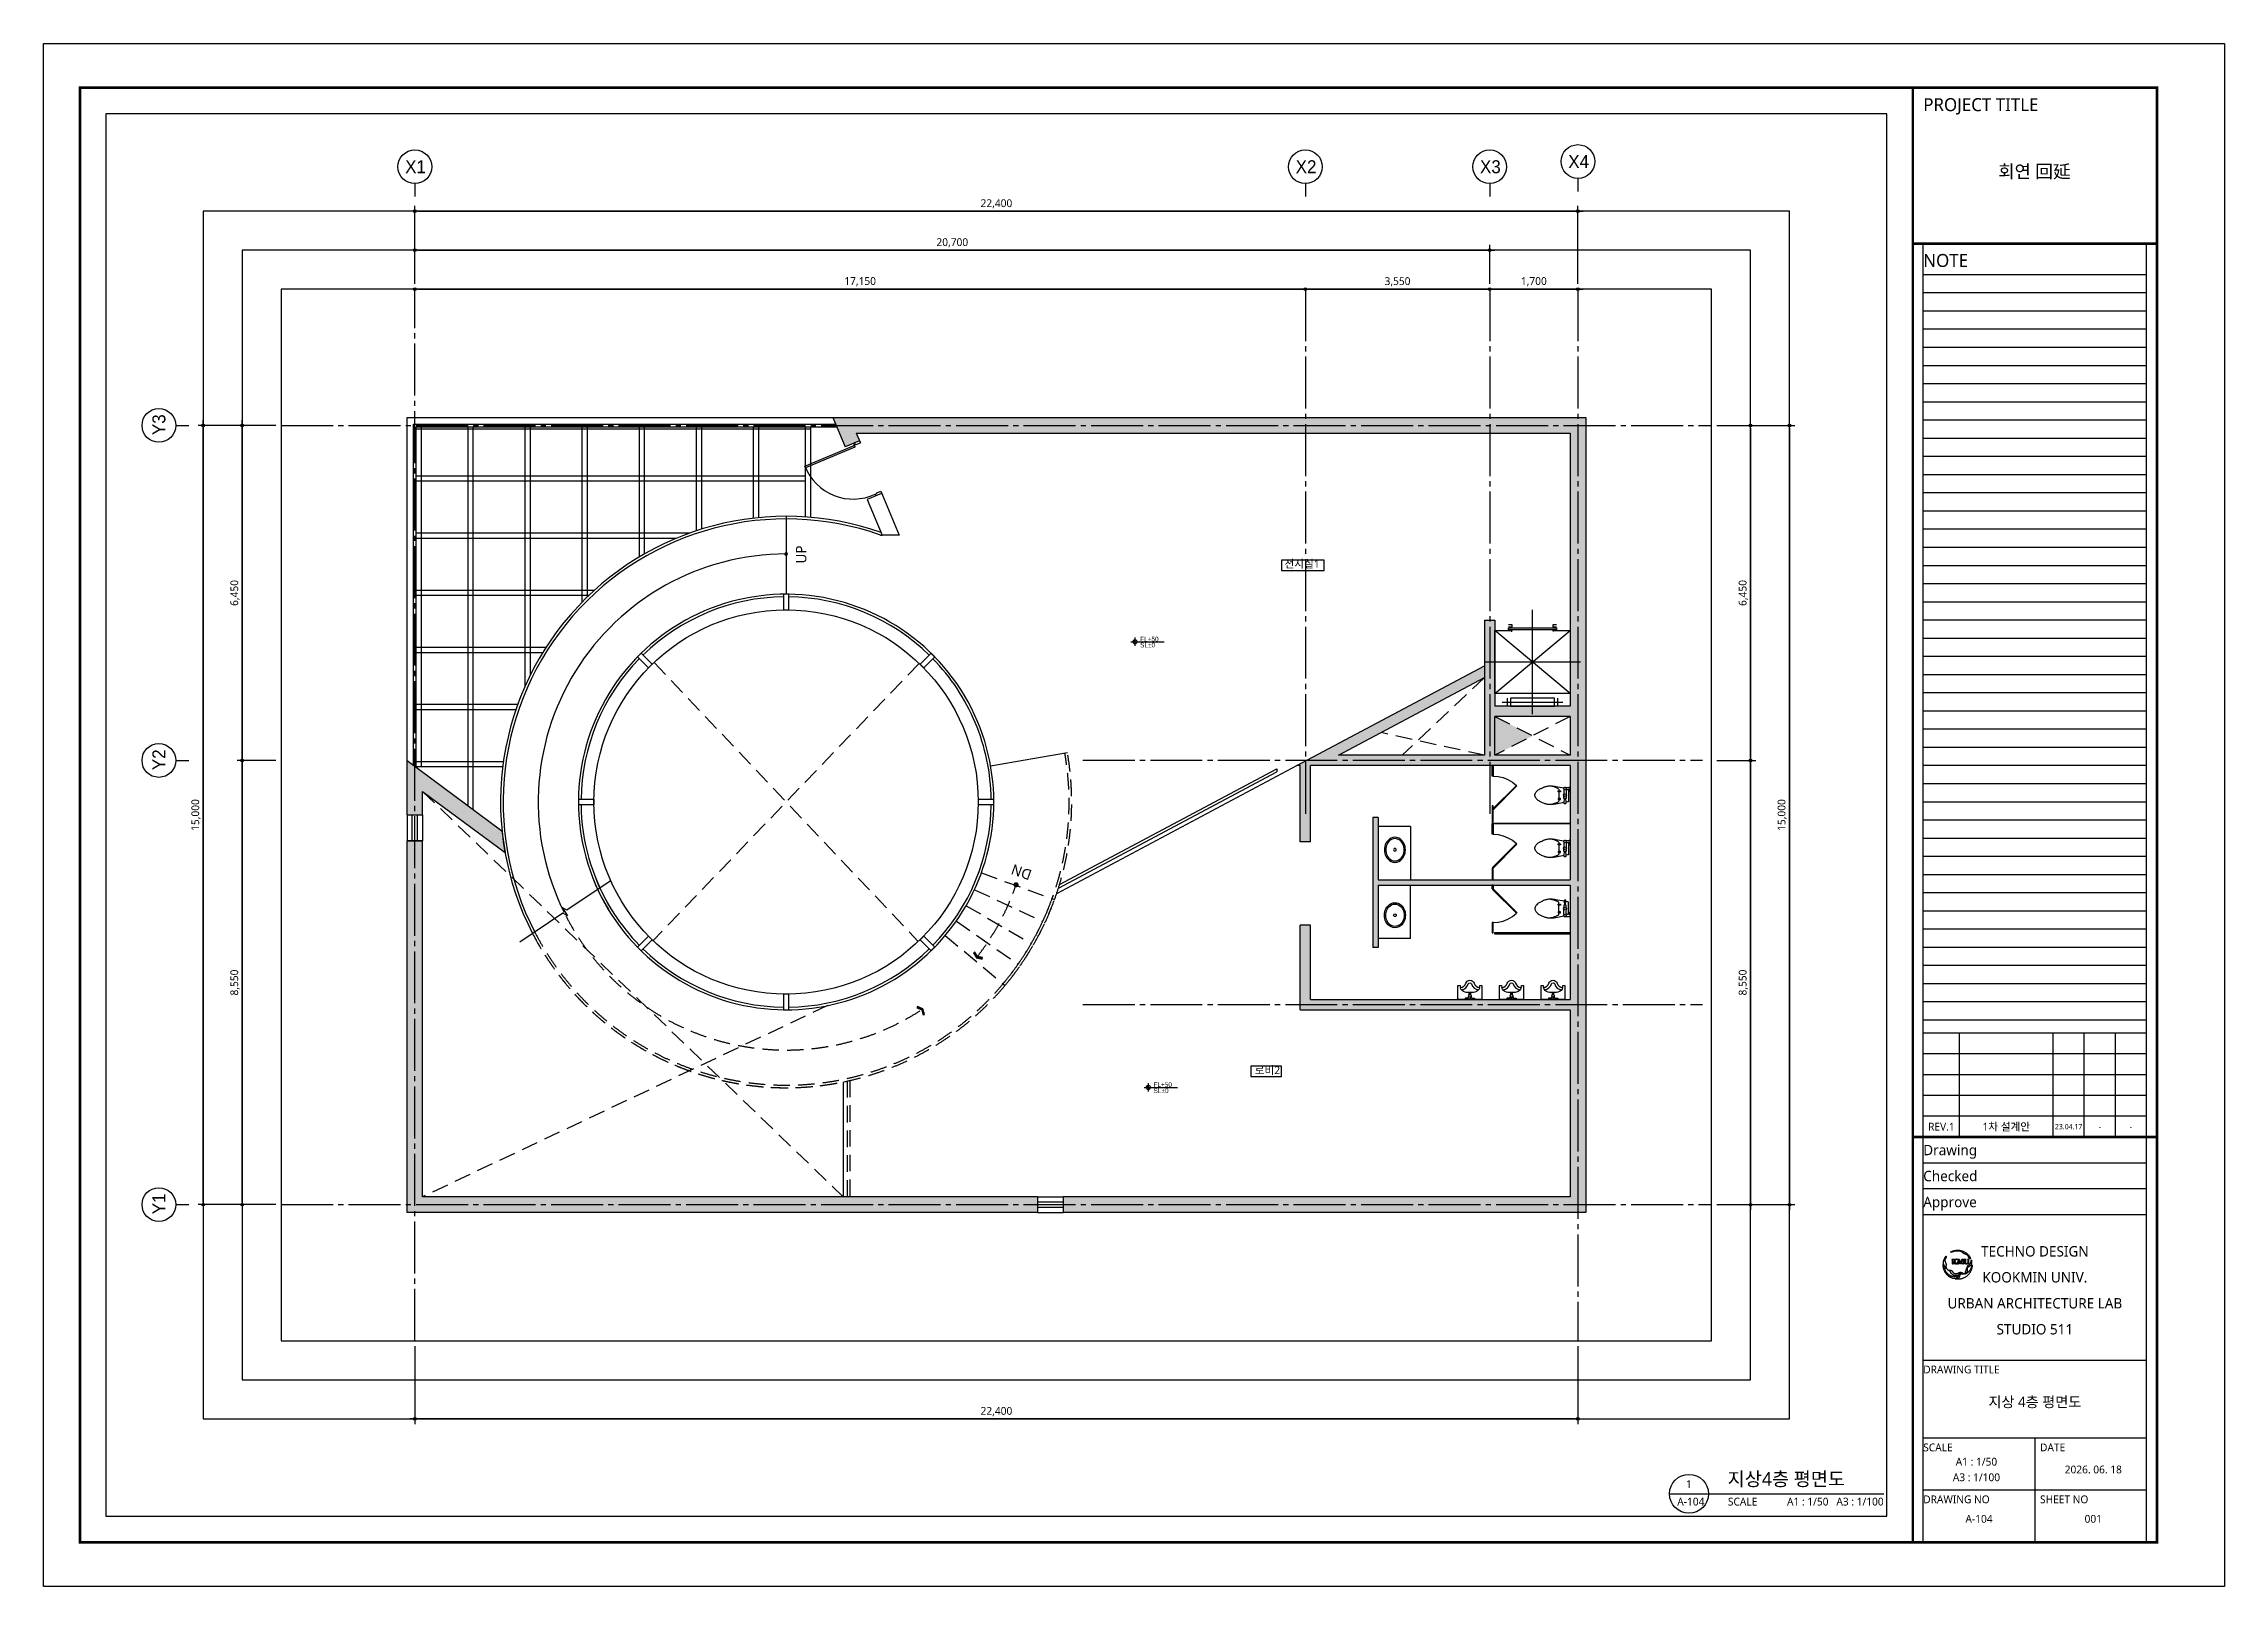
# Model space of a CAD drawing. Header units: millimetres. Extents: x 2135 to 254135, y 1035 to 90135.
# Drawn here: x 128135 to 170135, y 60435 to 90135 of the extents above; entities that cross this region are included whole.
import ezdxf
from ezdxf.enums import TextEntityAlignment as Align

# ---------------------------------------------------------------- set-up
doc = ezdxf.new("R2010")
doc.units = ezdxf.units.MM
for name, pattern in [('CEN3', [26, 20, -2, 2, -2]), ('CENTER2', [28.575, 19.05, -3.175, 3.175, -3.175]), ('HIDDEN2', [4.7625, 3.175, -1.5875])]:
    doc.linetypes.add(name, pattern=pattern)
doc.layers.get('Defpoints').update_dxf_attribs({"color": 157})
for name, color, linetype in [('A-01-CNTL', 1, 'CENTER2'), ('A-01-OPEN', 1, 'HIDDEN2'), ('A-02-WALL', 2, 'Continuous'), ('A-03-TEXT', 3, 'Continuous'), ('A-03-WALL', 3, 'Continuous'), ('A-05-ELEV', 5, 'Continuous'), ('A-07-DIM', 7, 'Continuous'), ('A-07-SYM', 7, 'Continuous'), ('A-08-HIDD', 252, 'HIDDEN2'), ('A-251-HACH', 253, 'Continuous'), ('A-DOOR(허가심의OFF)', 4, 'Continuous'), ('A-FUR', 5, 'Continuous'), ('A-TEXT-NOTE', 7, 'Continuous'), ('A-TXT1', 3, 'Continuous'), ('AA-DWXM-WIND', 4, 'Continuous'), ('DIM_TED.A', 7, 'Continuous'), ('Dor', 4, 'Continuous'), ('ETC', 8, 'Continuous'), ('form_TED.A', 40, 'Continuous'), ('HAT_TED.A', 9, 'Continuous'), ('HRAL', 9, 'Continuous'), ('STRS', 4, 'Continuous'), ('TEXT1_TED.A', 2, 'Continuous'), ('TEXT2_TED.A', 3, 'Continuous'), ('TITLE_TED.A', 6, 'Continuous'), ('WA2(가벽)_TED.A', 7, 'Continuous'), ('WID', 3, 'Continuous'), ('현황레벨P', 7, 'Continuous')]:
    doc.layers.add(name, color=color, linetype=linetype)
doc.styles.add('TEXT', font='malgun.ttf')
doc.styles.add('돋움', font='')
doc.styles.add('맑은고딕', font='malgun.ttf')
doc.styles.get('돋움').set_extended_font_data('Dotum')
doc.dimstyles.new('HR-100', dxfattribs={"dimscale": 120, "dimtxt": 3, "dimasz": 1, "dimexe": 2, "dimexo": 2, "dimgap": 1, "dimtad": 1, "dimdec": 0, "dimdsep": 46, "dimlunit": 6, "dimtxsty": '맑은고딕', "dimblk": 'DIMDOT', "dimcen": 2.5, "dimdle": 1.5, "dimclrd": 7, "dimclrt": 3, "dimadec": 0, "dimazin": 0, "dimtfac": 1, "dimtdec": 0, "dimtix": 1, "dimtmove": 2, "dimatfit": 3, "dimfxl": 1, "dimtvp": 1, "dimtolj": 1, "dimtzin": 0, "dimlwd": -1, "dimarcsym": 0})

msp = doc.modelspace()

# ---------------------------------------------------------------- texts
at = {"layer": 'A-03-TEXT', "ltscale": 50, "style": '돋움'}
for s, p in [('X1', (135298.2, 87765.4)), ('X2', (152448.2, 87765.4)), ('X3', (155998.2, 87765.4)), ('X4', (157698.2, 87865.4, 0))]:
    msp.add_text(s, height=250, dxfattribs=at).set_placement(p, align=Align.MIDDLE_CENTER)
for s, p in [('Y3', (130354.6, 82798.9)), ('Y2', (130354.6, 76348.9)), ('Y1', (130354.6, 67798.9))]:
    msp.add_text(s, height=250, rotation=90, dxfattribs=at).set_placement(p, align=Align.MIDDLE_CENTER)
at = {"layer": 'A-03-TEXT', "ltscale": 50, "char_height": 150, "attachment_point": 1, "style": 'TEXT'}
for s, insert in [('\\pxt63;전시실1', (152033.1, 80195.7)), ('로비2', (151460.5, 70446.9))]:
    msp.add_mtext_dynamic_manual_height_columns(s, width=3095.302, gutter_width=12.5, heights=[0], dxfattribs=dict(at, insert=insert))
at = {"layer": 'A-08-HIDD', "ltscale": 100, "style": 'TEXT'}
msp.add_text('DN', height=200, rotation=160.54946, dxfattribs=at).set_placement((146966.1, 74184.9), align=Align.MIDDLE_CENTER)
at = {"layer": 'A-TXT1', "style": 'TEXT'}
msp.add_text('UP', height=200, rotation=90.28447, dxfattribs=at).set_placement((142723.7, 80300.3), align=Align.MIDDLE_CENTER)
at = {"layer": 'A-TXT1', "ltscale": 50, "style": '돋움'}
for s, p in [('SL±0', (149252.4, 78557.1)), ('FL+50', (149252.4, 78673.2)), ('FL+50', (149509.9, 70094.1)), ('SL±0', (149509.9, 69978))]:
    msp.add_text(s, height=90, dxfattribs=at).set_placement(p, align=Align.MIDDLE_LEFT)
at = {"layer": 'TEXT1_TED.A', "style": '맑은고딕'}
for s, height, p in [('회연 回延', 250, (166477.2, 87674)), ('URBAN ARCHITECTURE LAB', 200, (166484.6, 65885.4)), ('STUDIO 511', 200, (166484.6, 65385.4)), ('지상 4층 평면도', 200, (166484.6, 63985.4)), ('A3 : 1/100', 150, (165359.6, 62535.4)), ('A1 : 1/50', 150, (165359.6, 62835.4)), ('A-104', 150, (165409.6, 61735.4)), ('001', 150, (167609.6, 61735.4))]:
    msp.add_text(s, height=height, dxfattribs=at).set_placement(p, align=Align.MIDDLE_CENTER)
at = {"layer": 'TEXT1_TED.A', "linetype": 'ByBlock', "style": '맑은고딕'}
msp.add_text('지상4층 평면도', height=262.5, dxfattribs=at).set_placement((161697.7, 62292.1), align=Align.BOTTOM_CENTER)
at = {"layer": 'TEXT2_TED.A', "style": '맑은고딕'}
msp.add_text('1', height=150, dxfattribs=at).set_placement((159822.7, 62404.6), align=Align.MIDDLE_CENTER)
msp.add_text('A-104', height=150, dxfattribs=at).set_placement((159597.7, 62067.1), align=Align.MIDDLE_LEFT)
msp.add_text('SCALE', height=150, dxfattribs=at).set_placement((160572.7, 61992.1))
msp.add_text('A1 : 1/50   A3 : 1/100', height=150, dxfattribs=at).set_placement((163572.7, 61992.1), align=Align.RIGHT)

# ---------------------------------------------------------------- blocks, each defined once
blk = doc.blocks.new('1400X1030_8_P1')
at = {"color": 0, "linetype": 'Continuous'}
for p, q in [((725, 1265), (-725, 53)), ((-725, 1265), (725, 53)), ((585, 1430), (-585, 1430)), ((-485, 1505), (-485, 1355)), ((485, 1355), (485, 1505))]:
    blk.add_line(p, q, dxfattribs=at)
for points in [[(-410, 65), (-400, 65), (-400, 53), (-725, 53), (-725, 1265), (725, 1265), (725, 53), (400, 53), (400, 65), (410, 65), (400, 65)], [(0, 1665), (0, 659), (0, -347)], [(-925, 659), (0, 659), (925, 659)]]:
    blk.add_lwpolyline(points, dxfattribs=at)
for points in [[(-425, 1505), (-425, 1355), (425, 1355), (425, 1505)], [(-460, 40), (460, 40), (460, 0), (-460, 0)]]:
    blk.add_lwpolyline(points, close=True, dxfattribs=at)
for points in [[(-465, -15), (-405, -15, -0.414214), (-400, -20), (-400, -60, -0.414214), (-405, -65), (-465, -65)], [(465, -65), (405, -65, -0.414214), (400, -60), (400, -20, -0.414214), (405, -15), (465, -15)]]:
    blk.add_lwpolyline(points, format="xyb", dxfattribs=at)
blk = doc.blocks.new('Arrow')
h = blk.add_hatch(color=256)
h.dxf.hatch_style = 1
h.paths.add_polyline_path([(-0.34, -0.16), (-0.3, -0.25), (0, -0.11), (0.3, -0.25), (0.34, -0.16), (0, 0)])
blk.add_lwpolyline([(-0.34, -0.16), (-0.3, -0.25), (0, -0.11), (0.3, -0.25), (0.34, -0.16), (0, 0)], close=True)
blk = doc.blocks.new('DOOR')
at = {"layer": 'A-01-CNTL', "linetype": 'ByBlock', "ltscale": 100}
blk.add_arc((281404, 34516), 997, 201.4439, 295.2442, dxfattribs=at)
at = {"layer": 'A-DOOR(허가심의OFF)', "ltscale": 100}
blk.add_lwpolyline([(281426, 34551), (281438, 34521), (280489, 34121), (280476, 34152)], close=True, dxfattribs=at)
for points in [[(281416, 34596), (281429, 34564), (281462, 34578), (281466, 34569), (281544, 34602), (281526, 34643), (281416, 34596)], [(281842, 33583), (281829, 33615), (281862, 33629), (281858, 33638), (281936, 33671), (281953, 33629), (281842, 33583)]]:
    blk.add_lwpolyline(points, dxfattribs=at)
at = {"layer": 'Dor'}
for points in [[(281426, 34559), (281423, 34558), (281437, 34525), (281440, 34526)], [(281425, 34562), (281426, 34559), (281459, 34573), (281458, 34576)]]:
    blk.add_lwpolyline(points, close=True, dxfattribs=at)
blk = doc.blocks.new('*U183')
blk.add_lwpolyline([(-150, -50), (150, -50), (150, 50), (-150, 50)], close=True)
blk = doc.blocks.new('*U185')
at = {"layer": 'AA-DWXM-WIND', "color": 0, "linetype": 'ByBlock', "lineweight": -2, "transparency": 16777216}
for p, rotation in [((280114, 31537), 90.00000000000003), ((277391, 30410), 135), ((282836, 30410), 45.00000000000001), ((276264, 27687), 180), ((277391, 24965), 225), ((282836, 24965), 315.0000000000001), ((280114, 23837), 270)]:
    blk.add_blockref('*U183', p, dxfattribs=dict(at, rotation=rotation))
blk.add_blockref('*U183', (283964, 27687), dxfattribs=at)
blk = doc.blocks.new('BLOCK')
at = {"layer": 'HAT_TED.A', "color": 251}
for p, q in [((423948.3, -454314.5), (423948.3, -454313)), ((423948.3, -454313), (423948.8, -454315.3)), ((423948.5, -454316), (423948.3, -454314.5)), ((423948.5, -454310.6), (423948.6, -454310.5)), ((423948.5, -454310.7), (423948.5, -454310.6)), ((423948.5, -454310.8), (423948.5, -454310.7)), ((423948.5, -454310.9), (423948.5, -454310.8)), ((423948.5, -454311), (423948.5, -454310.9)), ((423948.5, -454311.2), (423948.5, -454311)), ((423948.5, -454311.3), (423948.5, -454311.2)), ((423948.5, -454311.4), (423948.5, -454311.3)), ((423948.5, -454311.5), (423948.5, -454311.4)), ((423948.5, -454311.6), (423948.5, -454311.5)), ((423948.5, -454311.7), (423948.5, -454311.6)), ((423948.5, -454311.9), (423948.5, -454311.7)), ((423948.5, -454312), (423948.5, -454311.9)), ((423948.6, -454312.3), (423948.5, -454312)), ((423948.6, -454316.5), (423948.5, -454316)), ((423948.6, -454310.2), (423948.7, -454310.1)), ((423948.6, -454310.4), (423948.6, -454310.2)), ((423948.6, -454310.5), (423948.6, -454310.4)), ((423948.7, -454312.7), (423948.6, -454312.3)), ((423948.7, -454316.9), (423948.6, -454316.5)), ((423948.7, -454310.1), (423948.8, -454309.7)), ((423948.8, -454313.1), (423948.7, -454312.7)), ((423948.8, -454317.4), (423948.7, -454316.9)), ((423948.8, -454309.7), (423948.9, -454309.3)), ((423949, -454313.4), (423948.8, -454313.1)), ((423948.8, -454315.3), (423948.9, -454315.8)), ((423948.9, -454309.3), (423949, -454308.9)), ((423948.9, -454315.8), (423949, -454316.2)), ((423949, -454308.9), (423949.2, -454308.5)), ((423949.1, -454313.8), (423949, -454313.4)), ((423949, -454316.2), (423949.2, -454316.7)), ((423949.3, -454314.1), (423949.1, -454313.8)), ((423949.2, -454308.5), (423949.3, -454308.1)), ((423949.2, -454316.7), (423949.4, -454317.1)), ((423949.3, -454308.1), (423949.5, -454307.7)), ((423949.4, -454314.5), (423949.3, -454314.1)), ((423949.6, -454314.8), (423949.4, -454314.5)), ((423949.5, -454307.7), (423949.7, -454307.3)), ((423949.8, -454315.2), (423949.6, -454314.8)), ((423949.7, -454307.3), (423949.9, -454306.9)), ((423950, -454315.5), (423949.8, -454315.2)), ((423949.9, -454306.9), (423950.1, -454306.5)), ((423950, -454308.6), (423949.9, -454308.7)), ((423949.9, -454308.7), (423949.9, -454308.9)), ((423949.9, -454308.9), (423949.9, -454309)), ((423949.9, -454309), (423949.9, -454309.1)), ((423949.9, -454309.1), (423949.9, -454309.2)), ((423949.9, -454309.2), (423949.9, -454309.3)), ((423949.9, -454309.3), (423949.9, -454309.4)), ((423949.9, -454309.4), (423949.9, -454309.5)), ((423949.9, -454309.5), (423949.9, -454309.6)), ((423949.9, -454309.6), (423950, -454309.7)), ((423950.1, -454308.2), (423950, -454308.3)), ((423950, -454308.3), (423950, -454308.4)), ((423950, -454308.4), (423950, -454308.5)), ((423950, -454308.5), (423950, -454308.6)), ((423950, -454309.7), (423950, -454309.8)), ((423950, -454309.8), (423950, -454309.9)), ((423950, -454309.9), (423950, -454310)), ((423950, -454310), (423950.1, -454310.1)), ((423950.2, -454315.8), (423950, -454315.5)), ((423950.1, -454306.5), (423950.3, -454306.1)), ((423950.2, -454307.9), (423950.1, -454308)), ((423950.1, -454308), (423950.1, -454308.1)), ((423950.1, -454308.1), (423950.1, -454308.2)), ((423950.1, -454310.1), (423950.1, -454310.2)), ((423950.1, -454310.2), (423950.1, -454310.3)), ((423950.1, -454310.3), (423950.8, -454312.3)), ((423950.3, -454307.8), (423950.2, -454307.9)), ((423950.2, -454307.9), (423950.2, -454307.9)), ((423950.5, -454316.1), (423950.2, -454315.8)), ((423950.3, -454306.1), (423950.5, -454305.8)), ((423950.4, -454307.6), (423950.3, -454307.7)), ((423950.3, -454307.7), (423950.3, -454307.8)), ((423950.5, -454307.4), (423950.4, -454307.5)), ((423950.4, -454307.5), (423950.4, -454307.6)), ((423950.5, -454305.8), (423950.8, -454305.4)), ((423950.6, -454307.2), (423950.5, -454307.3)), ((423950.5, -454307.3), (423950.5, -454307.4)), ((423950.7, -454316.4), (423950.5, -454316.1)), ((423950.7, -454307.2), (423950.6, -454307.2)), ((423950.8, -454307), (423950.7, -454307.1)), ((423950.7, -454307.1), (423950.7, -454307.1)), ((423950.7, -454307.1), (423950.7, -454307.2)), ((423950.9, -454316.7), (423950.7, -454316.4)), ((423950.8, -454305.4), (423950.9, -454305.2)), ((423950.9, -454306.8), (423950.8, -454306.9)), ((423950.8, -454306.9), (423950.8, -454306.9)), ((423950.8, -454306.9), (423950.8, -454307)), ((423950.8, -454312.3), (423950.9, -454312.4)), ((423950.9, -454314.8), (423950.8, -454315)), ((423950.8, -454315), (423950.8, -454315.1)), ((423950.8, -454315.1), (423950.9, -454315.2)), ((423950.9, -454305.2), (423951, -454305.3)), ((423951, -454306.6), (423950.9, -454306.7)), ((423950.9, -454306.7), (423950.9, -454306.8)), ((423950.9, -454306.8), (423950.9, -454306.8)), ((423950.9, -454312.4), (423950.9, -454312.5)), ((423950.9, -454312.5), (423950.9, -454312.6)), ((423950.9, -454312.6), (423950.9, -454312.7)), ((423950.9, -454312.7), (423951, -454312.9)), ((423951, -454314.2), (423950.9, -454314.3)), ((423950.9, -454314.3), (423950.9, -454314.4)), ((423950.9, -454314.4), (423950.9, -454314.5)), ((423950.9, -454314.5), (423950.9, -454314.6)), ((423950.9, -454314.6), (423950.9, -454314.7)), ((423950.9, -454314.7), (423950.9, -454314.8)), ((423950.9, -454315.2), (423950.9, -454315.3)), ((423950.9, -454315.3), (423950.9, -454315.4)), ((423950.9, -454315.4), (423950.9, -454315.5)), ((423950.9, -454315.5), (423950.9, -454315.6)), ((423950.9, -454315.6), (423950.9, -454315.7)), ((423950.9, -454315.7), (423951, -454315.8)), ((423951.6, -454317.4), (423950.9, -454316.7)), ((423951, -454305.3), (423951, -454305.3)), ((423951, -454305.3), (423951, -454305.4)), ((423951, -454305.4), (423951, -454305.5)), ((423951, -454305.5), (423951, -454305.5)), ((423951, -454305.5), (423951, -454305.6)), ((423951, -454305.6), (423951.1, -454305.7)), ((423951.1, -454306.3), (423951, -454306.4)), ((423951, -454306.4), (423951, -454306.4)), ((423951, -454306.4), (423951, -454306.5)), ((423951, -454306.5), (423951, -454306.6)), ((423951, -454306.6), (423951, -454306.6)), ((423951, -454312.9), (423951, -454313)), ((423951, -454313), (423951, -454313.1)), ((423951, -454313.1), (423951, -454313.2)), ((423951, -454313.2), (423951, -454313.3)), ((423951, -454313.3), (423951, -454313.5)), ((423951, -454313.5), (423951, -454313.6)), ((423951, -454313.6), (423951, -454313.7)), ((423951, -454313.7), (423951, -454313.8)), ((423951, -454313.8), (423951, -454313.9)), ((423951, -454313.9), (423951, -454314.1)), ((423951, -454314.1), (423951, -454314.2)), ((423951, -454315.8), (423951, -454315.9)), ((423951, -454315.9), (423951, -454316.1)), ((423951, -454316.1), (423951.1, -454316.2)), ((423951.1, -454305.7), (423951.1, -454305.7)), ((423951.1, -454305.7), (423951.1, -454305.8)), ((423951.1, -454305.8), (423951.1, -454305.9)), ((423951.1, -454305.9), (423951.1, -454305.9)), ((423951.1, -454305.9), (423951.1, -454306)), ((423951.1, -454306), (423951.1, -454306.1)), ((423951.1, -454306.1), (423951.1, -454306.1)), ((423951.1, -454306.1), (423951.1, -454306.2)), ((423951.1, -454306.2), (423951.1, -454306.3)), ((423951.1, -454306.3), (423951.1, -454306.3)), ((423951.1, -454316.2), (423951.1, -454316.3)), ((423951.1, -454316.3), (423951.1, -454316.4)), ((423951.1, -454316.4), (423951.2, -454316.5)), ((423951.2, -454316.5), (423951.2, -454316.6)), ((423951.2, -454316.6), (423951.3, -454316.7)), ((423951.3, -454316.7), (423951.3, -454316.8)), ((423951.3, -454316.8), (423951.6, -454317.4)), ((423955.4, -454301.3), (423955.8, -454301.1)), ((423956.5, -454301.3), (423955.4, -454301.3)), ((423955.8, -454301.1), (423956.2, -454300.9)), ((423956.2, -454300.9), (423956.6, -454300.7)), ((423956.6, -454301.3), (423956.5, -454301.3)), ((423956.6, -454300.7), (423957, -454300.5)), ((423956.8, -454301.2), (423956.6, -454301.3)), ((423957, -454308.3), (423956.7, -454308.2)), ((423956.7, -454308.2), (423956.7, -454308.2)), ((423956.7, -454308.2), (423956.7, -454308.2)), ((423956.7, -454308.2), (423956.7, -454308.2)), ((423956.7, -454308.2), (423956.7, -454308.2)), ((423956.7, -454308.2), (423956.7, -454308.2)), ((423956.7, -454308.2), (423956.7, -454308.2)), ((423956.7, -454308.2), (423956.7, -454308.2)), ((423956.7, -454308.2), (423956.7, -454308.2)), ((423956.7, -454308.2), (423956.8, -454308.2)), ((423957, -454301.2), (423956.8, -454301.2)), ((423956.8, -454308.1), (423958.2, -454308.1)), ((423956.8, -454308.2), (423956.8, -454308.1)), ((423956.8, -454308.1), (423956.8, -454308.1)), ((423956.8, -454308.1), (423956.8, -454308.1)), ((423956.8, -454308.1), (423956.8, -454308.1)), ((423956.8, -454308.1), (423956.8, -454308.1)), ((423956.8, -454308.1), (423956.8, -454308.1)), ((423956.8, -454308.1), (423956.8, -454308.1)), ((423956.8, -454308.1), (423956.8, -454308.1)), ((423956.8, -454308.1), (423956.8, -454308.1)), ((423956.8, -454308.1), (423956.8, -454308.1)), ((423956.8, -454308.1), (423956.8, -454308.1)), ((423956.8, -454308.1), (423956.8, -454308.1)), ((423956.8, -454308.1), (423956.8, -454308.1)), ((423956.8, -454308.1), (423956.8, -454308.1)), ((423956.8, -454308.1), (423956.8, -454308.1)), ((423956.8, -454308.1), (423956.8, -454308.1)), ((423956.8, -454308.1), (423956.8, -454308.1)), ((423956.8, -454308.1), (423956.8, -454308.1)), ((423956.8, -454308.1), (423956.8, -454308.1)), ((423956.8, -454308.1), (423956.8, -454308.1)), ((423956.8, -454308.1), (423956.8, -454308.1)), ((423956.8, -454308.1), (423956.8, -454308.1)), ((423956.8, -454308.1), (423956.8, -454308.1)), ((423956.8, -454308.1), (423956.8, -454308.1)), ((423956.8, -454308.2), (423956.8, -454308.2)), ((423956.8, -454308.2), (423956.8, -454308.2)), ((423956.8, -454308.2), (423956.8, -454308.2)), ((423956.8, -454308.2), (423956.8, -454308.2)), ((423956.8, -454308.2), (423956.8, -454308.2)), ((423956.8, -454308.2), (423956.8, -454308.2)), ((423956.8, -454308.2), (423956.8, -454308.2)), ((423956.8, -454308.2), (423956.8, -454308.2)), ((423956.8, -454308.2), (423956.8, -454308.2)), ((423956.8, -454308.2), (423956.8, -454308.2)), ((423956.8, -454308.2), (423956.8, -454308.2)), ((423956.8, -454308.2), (423956.8, -454308.2)), ((423956.8, -454308.2), (423956.8, -454308.2)), ((423956.8, -454308.2), (423956.8, -454308.2)), ((423956.8, -454308.2), (423956.8, -454308.2)), ((423956.8, -454308.2), (423956.8, -454308.2)), ((423956.8, -454308.2), (423956.8, -454308.2)), ((423956.8, -454308.2), (423956.8, -454308.2)), ((423956.8, -454308.2), (423956.8, -454308.2)), ((423956.8, -454308.2), (423956.8, -454308.2)), ((423956.8, -454308.2), (423956.8, -454308.2)), ((423956.8, -454308.2), (423956.8, -454308.2)), ((423956.8, -454308.2), (423956.8, -454308.2)), ((423956.8, -454312.5), (423957, -454312.4)), ((423956.8, -454312.6), (423956.8, -454312.5)), ((423958.8, -454312.6), (423956.8, -454312.6)), ((423957, -454300.5), (423957.5, -454300.3)), ((423957.2, -454301.2), (423957, -454301.2)), ((423957.1, -454308.3), (423957, -454308.3)), ((423957, -454308.3), (423957, -454308.3)), ((423957, -454308.3), (423957, -454308.3)), ((423957, -454308.3), (423957, -454308.3)), ((423957, -454308.3), (423957, -454308.3)), ((423957, -454312.4), (423957, -454312.4)), ((423957, -454312.4), (423957, -454312.4)), ((423957, -454312.4), (423957, -454312.4)), ((423957, -454312.4), (423957, -454312.4)), ((423957, -454312.4), (423957, -454312.4)), ((423957, -454312.4), (423957.1, -454312.4)), ((423957.2, -454308.3), (423957.1, -454308.3)), ((423957.1, -454308.3), (423957.1, -454308.3)), ((423957.1, -454308.3), (423957.1, -454308.3)), ((423957.1, -454308.3), (423957.1, -454308.3)), ((423957.1, -454308.3), (423957.1, -454308.3)), ((423957.1, -454308.3), (423957.1, -454308.3)), ((423957.1, -454308.3), (423957.1, -454308.3)), ((423957.1, -454308.3), (423957.1, -454308.3)), ((423957.1, -454308.3), (423957.1, -454308.3)), ((423957.1, -454308.3), (423957.1, -454308.3)), ((423957.1, -454312.4), (423957.1, -454312.4)), ((423957.1, -454312.4), (423957.1, -454312.4)), ((423957.1, -454312.4), (423957.1, -454312.4)), ((423957.1, -454312.4), (423957.1, -454312.4)), ((423957.1, -454312.4), (423957.1, -454312.4)), ((423957.1, -454312.4), (423957.1, -454312.4)), ((423957.1, -454312.4), (423957.1, -454312.4)), ((423957.1, -454312.4), (423957.1, -454312.4)), ((423957.1, -454312.4), (423957.2, -454312.4)), ((423957.3, -454301.1), (423957.2, -454301.2)), ((423957.2, -454308.4), (423957.2, -454308.4)), ((423957.2, -454308.4), (423957.2, -454308.3)), ((423957.2, -454308.3), (423957.2, -454308.3)), ((423957.2, -454308.3), (423957.2, -454308.3)), ((423957.2, -454308.3), (423957.2, -454308.3)), ((423957.2, -454308.3), (423957.2, -454308.3)), ((423957.3, -454308.4), (423957.2, -454308.4)), ((423957.2, -454308.4), (423957.2, -454308.4)), ((423957.2, -454308.4), (423957.2, -454308.4)), ((423957.2, -454308.4), (423957.2, -454308.4)), ((423957.2, -454308.4), (423957.2, -454308.4)), ((423957.2, -454312.4), (423957.2, -454312.3)), ((423957.2, -454312.3), (423957.2, -454312.3)), ((423957.2, -454312.3), (423957.2, -454312.3)), ((423957.2, -454312.3), (423957.2, -454312.3)), ((423957.2, -454312.3), (423957.2, -454312.3)), ((423957.2, -454312.3), (423957.2, -454312.3)), ((423957.2, -454312.3), (423957.3, -454312.3)), ((423957.2, -454312.4), (423957.2, -454312.4)), ((423957.2, -454312.4), (423957.2, -454312.4)), ((423957.2, -454312.4), (423957.2, -454312.4)), ((423957.2, -454312.4), (423957.2, -454312.4)), ((423957.2, -454312.4), (423957.2, -454312.4)), ((423957.5, -454301.1), (423957.3, -454301.1)), ((423957.3, -454308.5), (423957.3, -454308.4)), ((423957.3, -454308.4), (423957.3, -454308.4)), ((423957.3, -454308.4), (423957.3, -454308.4)), ((423957.3, -454308.4), (423957.3, -454308.4)), ((423957.3, -454308.4), (423957.3, -454308.4)), ((423957.3, -454308.6), (423957.3, -454308.5)), ((423957.3, -454308.5), (423957.3, -454308.5)), ((423957.3, -454308.5), (423957.3, -454308.5)), ((423957.3, -454308.5), (423957.3, -454308.5)), ((423957.3, -454308.5), (423957.3, -454308.5)), ((423957.3, -454308.5), (423957.3, -454308.5)), ((423957.3, -454308.5), (423957.3, -454308.5)), ((423957.3, -454308.5), (423957.3, -454308.5)), ((423957.3, -454308.5), (423957.3, -454308.5)), ((423957.3, -454312.1), (423957.3, -454308.6)), ((423957.3, -454308.6), (423957.3, -454308.6)), ((423957.3, -454308.6), (423957.3, -454308.6)), ((423957.3, -454308.6), (423957.3, -454308.6)), ((423957.3, -454308.6), (423957.3, -454308.6)), ((423957.3, -454308.6), (423957.3, -454308.6)), ((423957.3, -454308.6), (423957.3, -454308.6)), ((423957.3, -454308.6), (423957.3, -454308.6)), ((423957.3, -454308.6), (423957.3, -454308.6)), ((423957.3, -454312.2), (423957.3, -454312.1)), ((423957.3, -454312.1), (423957.3, -454312.1)), ((423957.3, -454312.1), (423957.3, -454312.1)), ((423957.3, -454312.1), (423957.3, -454312.1)), ((423957.3, -454312.1), (423957.3, -454312.1)), ((423957.3, -454312.1), (423957.3, -454312.1)), ((423957.3, -454312.1), (423957.3, -454312.1)), ((423957.3, -454312.1), (423957.3, -454312.1)), ((423957.3, -454312.3), (423957.3, -454312.2)), ((423957.3, -454312.2), (423957.3, -454312.2)), ((423957.3, -454312.2), (423957.3, -454312.2)), ((423957.3, -454312.2), (423957.3, -454312.2)), ((423957.3, -454312.2), (423957.3, -454312.2)), ((423957.3, -454312.2), (423957.3, -454312.2)), ((423957.3, -454312.2), (423957.3, -454312.2)), ((423957.3, -454312.2), (423957.3, -454312.2)), ((423957.3, -454312.2), (423957.3, -454312.2)), ((423957.3, -454312.2), (423957.3, -454312.2)), ((423957.3, -454312.3), (423957.3, -454312.3)), ((423957.3, -454312.3), (423957.3, -454312.3)), ((423957.3, -454312.3), (423957.3, -454312.3)), ((423957.3, -454312.3), (423957.3, -454312.3)), ((423957.3, -454312.3), (423957.3, -454312.3)), ((423957.5, -454300.3), (423957.9, -454300.2)), ((423957.7, -454301), (423957.5, -454301.1)), ((423957.9, -454301), (423957.7, -454301)), ((423957.9, -454300.2), (423958.3, -454300)), ((423958, -454300.9), (423957.9, -454301)), ((423958.1, -454300.8), (423958, -454300.9)), ((423958.2, -454300.8), (423958.1, -454300.8)), ((423958.3, -454300.7), (423958.2, -454300.8)), ((423958.2, -454308.1), (423958.7, -454308.1)), ((423958.7, -454311), (423958.2, -454310.5)), ((423958.2, -454310.5), (423958.2, -454312.2)), ((423958.2, -454312.2), (423958.3, -454312.2)), ((423958.3, -454300), (423958.8, -454299.9)), ((423958.4, -454300.7), (423958.3, -454300.7)), ((423958.4, -454308.5), (423958.3, -454308.5)), ((423958.3, -454308.5), (423958.3, -454308.5)), ((423958.3, -454308.5), (423958.3, -454308.5)), ((423958.3, -454308.5), (423958.3, -454308.5)), ((423958.3, -454308.5), (423958.3, -454308.5)), ((423958.3, -454308.5), (423958.3, -454308.5)), ((423958.3, -454308.5), (423958.3, -454308.6)), ((423958.3, -454308.6), (423958.3, -454308.6)), ((423958.3, -454308.6), (423958.3, -454308.6)), ((423958.3, -454308.6), (423958.3, -454308.6)), ((423958.3, -454308.6), (423958.3, -454308.6)), ((423958.3, -454308.6), (423958.3, -454308.6)), ((423958.3, -454308.6), (423958.3, -454308.6)), ((423958.3, -454308.6), (423958.3, -454308.7)), ((423958.3, -454308.7), (423958.3, -454308.7)), ((423958.3, -454308.7), (423958.3, -454308.7)), ((423958.3, -454308.7), (423958.3, -454308.7)), ((423958.3, -454308.7), (423958.3, -454308.7)), ((423958.3, -454308.7), (423958.3, -454308.7)), ((423958.3, -454308.7), (423958.3, -454308.8)), ((423958.3, -454308.8), (423958.3, -454308.8)), ((423958.3, -454308.8), (423958.3, -454308.8)), ((423958.3, -454308.8), (423958.3, -454308.8)), ((423958.3, -454308.8), (423958.3, -454308.8)), ((423958.3, -454308.8), (423958.3, -454308.8)), ((423958.3, -454308.8), (423958.3, -454308.8)), ((423958.3, -454308.8), (423958.3, -454308.9)), ((423958.3, -454308.9), (423958.3, -454308.9)), ((423958.3, -454308.9), (423958.3, -454308.9)), ((423958.3, -454308.9), (423958.3, -454309.2)), ((423958.3, -454309.2), (423958.3, -454309.6)), ((423958.3, -454309.6), (423958.4, -454309.9)), ((423958.3, -454312.2), (423958.3, -454312.2)), ((423958.3, -454312.2), (423958.3, -454312.3)), ((423958.3, -454312.3), (423958.3, -454312.3)), ((423958.3, -454312.3), (423958.3, -454312.3)), ((423958.3, -454312.3), (423958.3, -454312.3)), ((423958.3, -454312.3), (423958.3, -454312.3)), ((423958.3, -454312.3), (423958.3, -454312.3)), ((423958.3, -454312.3), (423958.4, -454312.3)), ((423958.6, -454300.6), (423958.4, -454300.7)), ((423958.5, -454308.4), (423958.4, -454308.4)), ((423958.4, -454308.4), (423958.4, -454308.4)), ((423958.4, -454308.4), (423958.4, -454308.4)), ((423958.4, -454308.4), (423958.4, -454308.4)), ((423958.4, -454308.4), (423958.4, -454308.4)), ((423958.4, -454308.4), (423958.4, -454308.4)), ((423958.4, -454308.4), (423958.4, -454308.4)), ((423958.4, -454308.4), (423958.4, -454308.4)), ((423958.4, -454308.4), (423958.4, -454308.5)), ((423958.4, -454310.3), (423960.1, -454308.4)), ((423958.4, -454308.5), (423958.4, -454308.5)), ((423958.4, -454309.9), (423958.4, -454310.3)), ((423958.4, -454312.3), (423958.4, -454312.3)), ((423958.4, -454312.3), (423958.4, -454312.4)), ((423958.4, -454312.4), (423958.4, -454312.4)), ((423958.4, -454312.4), (423958.4, -454312.4)), ((423958.4, -454312.4), (423958.4, -454312.4)), ((423958.4, -454312.4), (423958.5, -454312.4)), ((423958.6, -454308.3), (423958.5, -454308.3)), ((423958.5, -454308.3), (423958.5, -454308.3)), ((423958.5, -454308.3), (423958.5, -454308.3)), ((423958.5, -454308.3), (423958.5, -454308.3)), ((423958.5, -454308.3), (423958.5, -454308.4)), ((423958.5, -454308.4), (423958.5, -454308.4)), ((423958.5, -454308.4), (423958.5, -454308.4)), ((423958.5, -454312.4), (423958.5, -454312.4)), ((423958.5, -454312.4), (423958.5, -454312.4)), ((423958.5, -454312.4), (423958.5, -454312.4)), ((423958.5, -454312.4), (423958.5, -454312.4)), ((423958.5, -454312.4), (423958.5, -454312.4)), ((423958.5, -454312.4), (423958.6, -454312.4)), ((423958.7, -454300.6), (423958.6, -454300.6)), ((423958.7, -454308.3), (423958.6, -454308.3)), ((423958.6, -454308.3), (423958.6, -454308.3)), ((423958.6, -454308.3), (423958.6, -454308.3)), ((423958.6, -454308.3), (423958.6, -454308.3)), ((423958.6, -454308.3), (423958.6, -454308.3)), ((423958.6, -454308.3), (423958.6, -454308.3)), ((423958.6, -454308.3), (423958.6, -454308.3)), ((423958.6, -454312.4), (423958.8, -454312.5)), ((423958.8, -454300.5), (423958.7, -454300.6)), ((423958.7, -454308.1), (423958.9, -454308.2)), ((423958.9, -454308.2), (423958.7, -454308.3)), ((423958.7, -454308.3), (423958.7, -454308.3)), ((423958.7, -454308.3), (423958.7, -454308.3)), ((423958.7, -454308.3), (423958.7, -454308.3)), ((423958.7, -454308.3), (423958.7, -454308.3)), ((423958.7, -454308.3), (423958.7, -454308.3)), ((423958.7, -454308.3), (423958.7, -454308.3)), ((423959.1, -454311.5), (423958.7, -454311)), ((423958.8, -454299.9), (423959.2, -454299.8)), ((423958.9, -454300.5), (423958.8, -454300.5)), ((423958.8, -454312.5), (423958.8, -454312.6)), ((423959, -454300.5), (423958.9, -454300.5)), ((423959.1, -454300.4), (423959, -454300.5)), ((423959.1, -454309.9), (423959, -454310)), ((423959, -454310), (423960.8, -454312.2)), ((423959.2, -454300.4), (423959.1, -454300.4)), ((423959.2, -454309.8), (423959.1, -454309.9)), ((423959.5, -454312), (423959.1, -454311.5)), ((423959.2, -454299.8), (423959.7, -454299.7)), ((423959.3, -454300.4), (423959.2, -454300.4)), ((423959.3, -454309.7), (423959.2, -454309.8)), ((423959.2, -454309.8), (423959.2, -454309.8)), ((423959.5, -454300.4), (423959.3, -454300.4)), ((423959.4, -454309.6), (423959.3, -454309.7)), ((423959.6, -454309.4), (423959.4, -454309.6)), ((423959.6, -454300.4), (423959.5, -454300.4)), ((423959.5, -454308.1), (423959.6, -454308)), ((423959.6, -454308.3), (423959.5, -454308.1)), ((423959.8, -454312.5), (423959.5, -454312)), ((423959.7, -454300.4), (423959.6, -454300.4)), ((423959.6, -454308), (423961.2, -454308.1)), ((423960.1, -454308.4), (423959.6, -454308.3)), ((423959.8, -454309.2), (423959.6, -454309.4)), ((423959.7, -454299.7), (423960.1, -454299.7)), ((423959.8, -454300.4), (423959.7, -454300.4)), ((423959.9, -454300.4), (423959.8, -454300.4)), ((423959.9, -454309), (423959.8, -454309.2)), ((423959.9, -454312.5), (423959.8, -454312.5)), ((423960, -454300.4), (423959.9, -454300.4)), ((423960, -454308.9), (423959.9, -454309)), ((423959.9, -454312.6), (423959.9, -454312.5)), ((423959.9, -454312.5), (423959.9, -454312.5)), ((423959.9, -454312.5), (423959.9, -454312.5)), ((423959.9, -454312.5), (423959.9, -454312.5)), ((423959.9, -454312.5), (423959.9, -454312.5)), ((423959.9, -454312.5), (423959.9, -454312.5)), ((423959.9, -454312.5), (423959.9, -454312.5)), ((423960, -454312.6), (423959.9, -454312.6)), ((423959.9, -454312.6), (423959.9, -454312.6)), ((423960.2, -454300.4), (423960, -454300.4)), ((423960.1, -454308.8), (423960, -454308.9)), ((423960.1, -454312.6), (423960, -454312.6)), ((423960, -454312.6), (423960, -454312.6)), ((423960, -454312.6), (423960, -454312.6)), ((423960, -454312.6), (423960, -454312.6)), ((423960, -454312.6), (423960, -454312.6)), ((423960, -454312.6), (423960, -454312.6)), ((423960, -454312.6), (423960, -454312.6)), ((423960.1, -454299.7), (423960.6, -454299.6)), ((423960.2, -454308.8), (423960.1, -454308.8)), ((423960.1, -454312.7), (423960.1, -454312.6)), ((423961.3, -454312.7), (423960.1, -454312.7)), ((423960.1, -454312.7), (423960.1, -454312.7)), ((423960.3, -454300.4), (423960.2, -454300.4)), ((423960.3, -454308.7), (423960.2, -454308.7)), ((423960.2, -454308.7), (423960.2, -454308.8)), ((423960.4, -454300.4), (423960.3, -454300.4)), ((423960.4, -454308.6), (423960.3, -454308.7)), ((423960.5, -454300.4), (423960.4, -454300.4)), ((423960.5, -454308.5), (423960.4, -454308.5)), ((423960.4, -454308.5), (423960.4, -454308.6)), ((423961, -454300.5), (423960.5, -454300.4)), ((423960.6, -454308.5), (423960.5, -454308.5)), ((423960.5, -454308.5), (423960.5, -454308.5)), ((423960.6, -454299.6), (423961.1, -454299.5)), ((423960.7, -454308.4), (423960.6, -454308.4)), ((423960.6, -454308.4), (423960.6, -454308.4)), ((423960.6, -454308.4), (423960.6, -454308.5)), ((423960.8, -454308.3), (423960.7, -454308.4)), ((423960.7, -454308.4), (423960.7, -454308.4)), ((423960.7, -454308.4), (423960.7, -454308.4)), ((423960.9, -454308.3), (423960.8, -454308.3)), ((423960.8, -454308.3), (423960.8, -454308.3)), ((423960.8, -454312.2), (423960.9, -454312.2)), ((423961, -454308.3), (423960.9, -454308.3)), ((423960.9, -454308.3), (423960.9, -454308.3)), ((423960.9, -454312.2), (423960.9, -454312.3)), ((423960.9, -454312.3), (423961, -454312.3)), ((423964.1, -454300.6), (423961, -454300.5)), ((423961.1, -454308.2), (423961, -454308.2)), ((423961, -454308.2), (423961, -454308.3)), ((423961, -454312.3), (423961, -454312.3)), ((423961, -454312.3), (423961.1, -454312.4)), ((423961.1, -454299.5), (423961.5, -454299.5)), ((423961.2, -454308.2), (423961.1, -454308.2)), ((423961.1, -454308.2), (423961.1, -454308.2)), ((423961.1, -454312.4), (423961.1, -454312.4)), ((423961.1, -454312.4), (423961.2, -454312.4)), ((423961.2, -454308.1), (423961.3, -454308.2)), ((423961.3, -454308.2), (423961.2, -454308.2)), ((423961.2, -454308.2), (423961.2, -454308.2)), ((423961.2, -454308.2), (423961.2, -454308.2)), ((423961.2, -454312.4), (423961.2, -454312.5)), ((423961.2, -454312.5), (423961.4, -454312.5)), ((423961.4, -454312.5), (423961.3, -454312.7)), ((423961.5, -454299.5), (423962, -454299.5)), ((423961.6, -454312.5), (423961.8, -454312.4)), ((423961.6, -454312.6), (423961.6, -454312.5)), ((423963.3, -454312.6), (423961.6, -454312.6)), ((423961.8, -454312.4), (423961.8, -454312.4)), ((423961.8, -454312.4), (423961.8, -454312.4)), ((423961.8, -454312.4), (423961.8, -454312.4)), ((423961.8, -454312.4), (423961.8, -454312.4)), ((423961.8, -454312.4), (423961.9, -454312.4)), ((423961.9, -454312.4), (423961.9, -454312.4)), ((423961.9, -454312.4), (423961.9, -454312.4)), ((423961.9, -454312.4), (423961.9, -454312.4)), ((423961.9, -454312.4), (423961.9, -454312.4)), ((423961.9, -454312.4), (423961.9, -454312.4)), ((423961.9, -454312.4), (423962, -454312.4)), ((423962, -454299.5), (423962.4, -454299.5)), ((423962, -454308.1), (423962.2, -454308)), ((423962.1, -454308.2), (423962, -454308.1)), ((423962, -454312.4), (423962.1, -454312.3)), ((423962, -454312.4), (423962, -454312.4)), ((423962, -454312.4), (423962, -454312.4)), ((423962, -454312.4), (423962, -454312.4)), ((423962, -454312.4), (423962, -454312.4)), ((423962, -454312.4), (423962, -454312.4)), ((423962, -454312.4), (423962, -454312.4)), ((423962.2, -454308.2), (423962.1, -454308.2)), ((423962.1, -454308.2), (423962.1, -454308.2)), ((423962.1, -454312.3), (423962.1, -454312.3)), ((423962.1, -454312.3), (423962.1, -454312.3)), ((423962.1, -454312.3), (423962.1, -454312.3)), ((423962.1, -454312.3), (423962.1, -454312.3)), ((423962.1, -454312.3), (423962.1, -454312.3)), ((423962.1, -454312.3), (423962.1, -454312.3)), ((423962.1, -454312.3), (423962.2, -454312.3)), ((423962.2, -454308), (423963.1, -454308)), ((423962.3, -454308.2), (423962.2, -454308.2)), ((423962.2, -454308.2), (423962.2, -454308.2)), ((423962.2, -454308.2), (423962.2, -454308.2)), ((423962.2, -454308.2), (423962.2, -454308.2)), ((423962.2, -454308.2), (423962.2, -454308.2)), ((423962.2, -454308.2), (423962.2, -454308.2)), ((423962.2, -454312.2), (423962.2, -454312.1)), ((423962.2, -454312.1), (423962.2, -454312.1)), ((423962.2, -454312.1), (423962.2, -454312.1)), ((423962.2, -454312.1), (423962.3, -454312.1)), ((423962.2, -454312.3), (423962.2, -454312.2)), ((423962.2, -454312.2), (423962.2, -454312.2)), ((423962.2, -454312.2), (423962.2, -454312.2)), ((423962.2, -454312.2), (423962.2, -454312.2)), ((423962.2, -454312.2), (423962.2, -454312.2)), ((423962.2, -454312.2), (423962.2, -454312.2)), ((423962.2, -454312.2), (423962.2, -454312.2)), ((423962.2, -454312.3), (423962.2, -454312.3)), ((423962.3, -454308.3), (423962.3, -454308.2)), ((423962.3, -454308.2), (423962.3, -454308.2)), ((423962.4, -454308.3), (423962.3, -454308.3)), ((423962.3, -454308.3), (423962.3, -454308.3)), ((423962.3, -454308.3), (423962.3, -454308.3)), ((423962.3, -454308.3), (423962.3, -454308.3)), ((423962.3, -454311.9), (423962.6, -454308.8)), ((423962.3, -454312), (423962.3, -454311.9)), ((423962.3, -454311.9), (423962.3, -454311.9)), ((423962.3, -454311.9), (423962.3, -454311.9)), ((423962.3, -454312.1), (423962.3, -454312.1)), ((423962.3, -454312.1), (423962.3, -454312)), ((423962.3, -454312), (423962.3, -454312)), ((423962.3, -454312), (423962.3, -454312)), ((423962.3, -454312), (423962.3, -454312)), ((423962.3, -454312), (423962.3, -454312)), ((423962.3, -454312.1), (423962.3, -454312.1)), ((423962.3, -454312.1), (423962.3, -454312.1)), ((423962.4, -454299.5), (423962.9, -454299.5)), ((423962.5, -454308.3), (423962.4, -454308.3)), ((423962.4, -454308.3), (423962.4, -454308.3)), ((423962.4, -454308.3), (423962.4, -454308.3)), ((423962.4, -454308.3), (423962.4, -454308.3)), ((423962.4, -454308.3), (423962.4, -454308.3)), ((423962.4, -454308.3), (423962.4, -454308.3)), ((423962.4, -454308.3), (423962.4, -454308.3)), ((423962.5, -454308.4), (423962.5, -454308.3)), ((423962.6, -454308.5), (423962.5, -454308.5)), ((423962.5, -454308.5), (423962.5, -454308.4)), ((423962.5, -454308.4), (423962.5, -454308.4)), ((423962.5, -454308.4), (423962.5, -454308.4)), ((423962.5, -454308.4), (423962.5, -454308.4)), ((423962.5, -454308.4), (423962.5, -454308.4)), ((423962.5, -454308.4), (423962.5, -454308.4)), ((423962.5, -454308.4), (423962.5, -454308.4)), ((423962.5, -454308.4), (423962.5, -454308.4)), ((423962.6, -454308.6), (423962.6, -454308.5)), ((423962.6, -454308.5), (423962.6, -454308.5)), ((423962.6, -454308.5), (423962.6, -454308.5)), ((423962.6, -454308.5), (423962.6, -454308.5)), ((423962.6, -454308.5), (423962.6, -454308.5)), ((423962.6, -454308.5), (423962.6, -454308.5)), ((423962.6, -454308.7), (423962.6, -454308.6)), ((423962.6, -454308.6), (423962.6, -454308.6)), ((423962.6, -454308.6), (423962.6, -454308.6)), ((423962.6, -454308.6), (423962.6, -454308.6)), ((423962.6, -454308.6), (423962.6, -454308.6)), ((423962.6, -454308.6), (423962.6, -454308.6)), ((423962.6, -454308.6), (423962.6, -454308.6)), ((423962.6, -454308.8), (423962.6, -454308.7)), ((423962.6, -454308.7), (423962.6, -454308.7)), ((423962.6, -454308.7), (423962.6, -454308.7)), ((423962.6, -454308.7), (423962.6, -454308.7)), ((423962.6, -454308.7), (423962.6, -454308.7)), ((423962.6, -454308.7), (423962.6, -454308.7)), ((423962.6, -454308.8), (423962.6, -454308.8)), ((423962.6, -454308.8), (423962.6, -454308.8)), ((423962.6, -454308.8), (423962.6, -454308.8)), ((423962.6, -454308.8), (423962.6, -454308.8)), ((423962.7, -454312), (423962.6, -454312)), ((423962.6, -454312), (423962.6, -454312)), ((423962.6, -454312), (423962.6, -454312)), ((423962.6, -454312), (423962.6, -454312)), ((423962.6, -454312), (423962.6, -454312)), ((423962.6, -454312), (423962.6, -454312.1)), ((423962.6, -454312.1), (423962.6, -454312.1)), ((423962.6, -454312.1), (423962.6, -454312.1)), ((423962.6, -454312.1), (423962.7, -454312.1)), ((423962.8, -454310.8), (423962.7, -454311.9)), ((423962.7, -454311.9), (423962.7, -454311.9)), ((423962.7, -454311.9), (423962.7, -454311.9)), ((423962.7, -454311.9), (423962.7, -454312)), ((423962.7, -454312), (423962.7, -454312)), ((423962.7, -454312), (423962.7, -454312)), ((423962.7, -454312.1), (423962.7, -454312.1)), ((423962.7, -454312.1), (423962.7, -454312.1)), ((423962.7, -454312.1), (423962.7, -454312.1)), ((423962.7, -454312.1), (423962.7, -454312.2)), ((423962.7, -454312.2), (423962.7, -454312.2)), ((423962.7, -454312.2), (423962.7, -454312.2)), ((423962.7, -454312.2), (423962.7, -454312.2)), ((423962.7, -454312.2), (423962.7, -454312.2)), ((423962.7, -454312.2), (423962.7, -454312.2)), ((423962.7, -454312.2), (423962.7, -454312.2)), ((423962.7, -454312.2), (423962.7, -454312.2)), ((423962.7, -454312.2), (423962.7, -454312.2)), ((423962.7, -454312.2), (423962.7, -454312.3)), ((423962.7, -454312.3), (423962.7, -454312.3)), ((423962.7, -454312.3), (423962.7, -454312.3)), ((423962.7, -454312.3), (423962.7, -454312.3)), ((423962.7, -454312.3), (423962.7, -454312.3)), ((423962.7, -454312.3), (423962.8, -454312.3)), ((423962.9, -454309.3), (423962.8, -454310.8)), ((423962.8, -454312.3), (423962.8, -454312.3)), ((423962.8, -454312.3), (423962.8, -454312.3)), ((423962.8, -454312.3), (423962.8, -454312.3)), ((423962.8, -454312.3), (423962.8, -454312.3)), ((423962.8, -454312.3), (423962.8, -454312.4)), ((423962.8, -454312.4), (423962.8, -454312.4)), ((423962.8, -454312.4), (423962.8, -454312.4)), ((423962.8, -454312.4), (423962.8, -454312.4)), ((423962.8, -454312.4), (423962.9, -454312.4)), ((423962.9, -454299.5), (423963.4, -454299.6)), ((423964.5, -454312.8), (423962.9, -454309.3)), ((423962.9, -454309.3), (423962.9, -454309.3)), ((423962.9, -454312.4), (423962.9, -454312.4)), ((423962.9, -454312.4), (423962.9, -454312.4)), ((423962.9, -454312.4), (423962.9, -454312.4)), ((423962.9, -454312.4), (423962.9, -454312.4)), ((423962.9, -454312.4), (423962.9, -454312.4)), ((423962.9, -454312.4), (423962.9, -454312.4)), ((423962.9, -454312.4), (423962.9, -454312.4)), ((423962.9, -454312.4), (423963, -454312.4)), ((423963, -454312.4), (423963, -454312.4)), ((423963, -454312.4), (423963, -454312.4)), ((423963, -454312.4), (423963, -454312.4)), ((423963, -454312.4), (423963, -454312.4)), ((423963, -454312.4), (423963, -454312.4)), ((423963, -454312.4), (423963, -454312.4)), ((423963, -454312.4), (423963, -454312.4)), ((423963, -454312.4), (423963.1, -454312.4)), ((423963.1, -454308), (423963.2, -454308)), ((423963.1, -454312.4), (423963.1, -454312.4)), ((423963.1, -454312.4), (423963.1, -454312.4)), ((423963.1, -454312.4), (423963.3, -454312.5)), ((423963.2, -454308), (423963.2, -454308)), ((423963.2, -454308), (423963.2, -454308)), ((423963.2, -454308), (423963.2, -454308)), ((423963.2, -454308), (423963.2, -454308)), ((423963.2, -454308), (423963.2, -454308)), ((423963.2, -454308), (423963.2, -454308)), ((423963.2, -454308), (423963.3, -454308)), ((423963.3, -454308), (423963.3, -454308)), ((423963.3, -454308), (423963.3, -454308)), ((423963.3, -454308), (423963.3, -454308)), ((423963.3, -454308), (423963.3, -454308.1)), ((423963.3, -454308.1), (423963.3, -454308.1)), ((423963.3, -454308.1), (423963.3, -454308.1)), ((423963.3, -454308.1), (423963.3, -454308.1)), ((423963.3, -454308.1), (423963.4, -454308.1)), ((423963.3, -454312.5), (423963.3, -454312.6)), ((423963.4, -454299.6), (423963.8, -454299.6)), ((423963.4, -454308.1), (423963.4, -454308.1)), ((423963.4, -454308.1), (423963.4, -454308.1)), ((423963.4, -454308.1), (423963.4, -454308.1)), ((423963.4, -454308.1), (423963.4, -454308.1)), ((423963.4, -454308.1), (423963.4, -454308.1)), ((423963.4, -454308.1), (423963.4, -454308.2)), ((423963.4, -454308.2), (423963.4, -454308.2)), ((423963.4, -454308.2), (423963.4, -454308.2)), ((423963.4, -454308.2), (423963.4, -454308.2)), ((423963.4, -454308.2), (423963.5, -454308.2)), ((423963.5, -454308.2), (423963.5, -454308.2)), ((423963.5, -454308.2), (423963.5, -454308.2)), ((423963.5, -454308.2), (423964.8, -454311.2)), ((423963.8, -454299.6), (423964.3, -454299.7)), ((423964.3, -454300.6), (423964.1, -454300.6)), ((423964.3, -454299.7), (423964.7, -454299.8)), ((423964.4, -454300.6), (423964.3, -454300.6)), ((423964.5, -454300.7), (423964.4, -454300.6)), ((423964.7, -454300.7), (423964.5, -454300.7)), ((423964.6, -454312.8), (423964.5, -454312.8)), ((423966.3, -454309.2), (423964.6, -454312.8)), ((423964.7, -454299.8), (423965.2, -454299.9)), ((423964.8, -454300.7), (423964.7, -454300.7)), ((423964.9, -454300.7), (423964.8, -454300.7)), ((423964.8, -454311.2), (423964.9, -454311.5)), ((423965.1, -454300.8), (423964.9, -454300.7)), ((423964.9, -454311.5), (423965.9, -454309.2)), ((423965.2, -454300.8), (423965.1, -454300.8)), ((423965.2, -454299.9), (423965.6, -454300)), ((423965.3, -454300.8), (423965.2, -454300.8)), ((423965.5, -454300.9), (423965.3, -454300.8)), ((423965.6, -454300.9), (423965.5, -454300.9)), ((423965.6, -454300), (423966.1, -454300.1)), ((423965.7, -454301), (423965.6, -454300.9)), ((423965.9, -454301.1), (423965.7, -454301)), ((423966, -454301.1), (423965.9, -454301.1)), ((423965.9, -454309.1), (423966, -454309)), ((423965.9, -454309.2), (423965.9, -454309.1)), ((423966.1, -454301.2), (423966, -454301.1)), ((423966, -454308.9), (423966.1, -454308.8)), ((423966, -454309), (423966, -454308.9)), ((423966, -454308.9), (423966, -454308.9)), ((423966, -454312.5), (423966.2, -454312.4)), ((423966, -454312.6), (423966, -454312.5)), ((423968, -454312.6), (423966, -454312.6)), ((423966.1, -454300.1), (423966.5, -454300.3)), ((423966.2, -454301.3), (423966.1, -454301.2)), ((423966.1, -454308.6), (423966.2, -454308.5)), ((423966.1, -454308.7), (423966.1, -454308.6)), ((423966.1, -454308.8), (423966.1, -454308.7)), ((423966.3, -454301.3), (423966.2, -454301.3)), ((423966.2, -454308.5), (423966.2, -454308.4)), ((423966.2, -454308.4), (423966.3, -454308.4)), ((423966.2, -454312.4), (423966.2, -454312.4)), ((423966.2, -454312.4), (423966.2, -454312.4)), ((423966.2, -454312.4), (423966.2, -454312.4)), ((423966.2, -454312.4), (423966.3, -454312.4)), ((423966.4, -454301.4), (423966.3, -454301.3)), ((423966.3, -454308.3), (423966.4, -454308.2)), ((423966.3, -454308.4), (423966.3, -454308.3)), ((423966.4, -454310), (423966.3, -454309.2)), ((423966.3, -454312.4), (423966.3, -454312.3)), ((423966.3, -454312.3), (423966.3, -454312.3)), ((423966.3, -454312.3), (423966.4, -454312.3)), ((423966.3, -454312.4), (423966.3, -454312.4)), ((423966.3, -454312.4), (423966.3, -454312.4)), ((423966.3, -454312.4), (423966.3, -454312.4)), ((423966.5, -454301.5), (423966.4, -454301.4)), ((423966.4, -454308.2), (423966.4, -454308.1)), ((423966.4, -454308.1), (423966.5, -454308.1)), ((423966.4, -454310.7), (423966.4, -454310)), ((423966.5, -454311.4), (423966.4, -454310.7)), ((423966.4, -454312.3), (423966.4, -454312.2)), ((423966.4, -454312.2), (423966.5, -454312.2)), ((423966.4, -454312.3), (423966.4, -454312.3)), ((423966.4, -454312.3), (423966.4, -454312.3)), ((423966.4, -454312.3), (423966.4, -454312.3)), ((423966.4, -454312.3), (423966.4, -454312.3)), ((423966.5, -454300.3), (423966.9, -454300.4)), ((423966.7, -454301.6), (423966.5, -454301.5)), ((423966.5, -454308.1), (423966.6, -454308.1)), ((423966.5, -454312.2), (423966.5, -454311.4)), ((423966.5, -454312.2), (423966.5, -454312.2)), ((423966.5, -454312.2), (423966.5, -454312.2)), ((423966.5, -454312.2), (423966.5, -454312.2)), ((423966.5, -454312.2), (423966.5, -454312.2)), ((423966.6, -454308.1), (423966.7, -454308.1)), ((423966.8, -454301.7), (423966.7, -454301.6)), ((423966.7, -454308.1), (423966.7, -454308.1)), ((423966.7, -454308.1), (423966.8, -454308.1)), ((423966.9, -454301.8), (423966.8, -454301.7)), ((423966.8, -454308.1), (423966.9, -454308)), ((423966.9, -454300.4), (423967.4, -454300.6)), ((423967, -454301.9), (423966.9, -454301.8)), ((423966.9, -454308), (423967, -454308)), ((423967.2, -454302.1), (423967, -454301.9)), ((423967, -454308), (423967, -454308)), ((423967, -454308), (423967.1, -454308)), ((423967.1, -454308), (423967.2, -454308)), ((423967.3, -454302.2), (423967.2, -454302.1)), ((423967.2, -454308), (423967.3, -454308)), ((423967.3, -454308.4), (423967.2, -454308.4)), ((423967.2, -454308.4), (423967.2, -454308.4)), ((423967.2, -454308.4), (423967.2, -454308.4)), ((423967.2, -454308.4), (423967.2, -454308.5)), ((423967.2, -454308.5), (423967.2, -454308.5)), ((423967.2, -454308.5), (423967.2, -454308.5)), ((423967.2, -454308.5), (423967.2, -454308.5)), ((423967.2, -454308.5), (423967.2, -454308.5)), ((423967.2, -454308.5), (423967.2, -454308.5)), ((423967.2, -454308.5), (423967.2, -454308.5)), ((423967.2, -454308.5), (423967.2, -454308.5)), ((423967.2, -454308.5), (423967.2, -454308.6)), ((423967.2, -454308.6), (423967.2, -454308.6)), ((423967.2, -454308.6), (423967.2, -454308.6)), ((423967.2, -454308.6), (423967.2, -454308.6)), ((423967.2, -454308.6), (423967.2, -454308.6)), ((423967.2, -454308.6), (423967.2, -454308.6)), ((423967.2, -454308.6), (423967.2, -454308.6)), ((423967.2, -454308.6), (423967.2, -454308.7)), ((423967.2, -454308.7), (423967.2, -454308.7)), ((423967.2, -454308.7), (423967.2, -454308.7)), ((423967.2, -454308.7), (423967.2, -454308.7)), ((423967.2, -454308.7), (423967.2, -454308.7)), ((423967.2, -454308.7), (423967.2, -454308.7)), ((423967.2, -454308.7), (423967.2, -454308.7)), ((423967.2, -454308.7), (423967.2, -454308.8)), ((423967.2, -454308.8), (423967.2, -454308.8)), ((423967.2, -454308.8), (423967.2, -454308.8)), ((423967.2, -454308.8), (423967.2, -454308.8)), ((423967.2, -454308.8), (423967.5, -454312.1)), ((423967.5, -454302.3), (423967.3, -454302.2)), ((423967.3, -454308), (423967.3, -454308)), ((423967.3, -454308), (423967.4, -454308)), ((423967.4, -454308.3), (423967.3, -454308.3)), ((423967.3, -454308.3), (423967.3, -454308.3)), ((423967.3, -454308.3), (423967.3, -454308.3)), ((423967.3, -454308.3), (423967.3, -454308.4)), ((423967.3, -454308.4), (423967.3, -454308.4)), ((423967.3, -454308.4), (423967.3, -454308.4)), ((423967.3, -454308.4), (423967.3, -454308.4)), ((423967.3, -454308.4), (423967.3, -454308.4)), ((423967.3, -454308.4), (423967.3, -454308.4)), ((423967.3, -454308.4), (423967.3, -454308.4)), ((423967.4, -454300.6), (423967.8, -454300.8)), ((423967.4, -454308), (423967.5, -454308)), ((423967.5, -454308.3), (423967.4, -454308.3)), ((423967.4, -454308.3), (423967.4, -454308.3)), ((423967.4, -454308.3), (423967.4, -454308.3)), ((423967.4, -454308.3), (423967.4, -454308.3)), ((423967.4, -454308.3), (423967.4, -454308.3)), ((423967.4, -454308.3), (423967.4, -454308.3)), ((423967.4, -454308.3), (423967.4, -454308.3)), ((423967.4, -454308.3), (423967.4, -454308.3)), ((423967.6, -454302.4), (423967.5, -454302.3)), ((423967.5, -454308), (423967.6, -454308.1)), ((423967.6, -454308.3), (423967.5, -454308.3)), ((423967.5, -454308.3), (423967.5, -454308.3)), ((423967.5, -454308.3), (423967.5, -454308.3)), ((423967.5, -454308.3), (423967.5, -454308.3)), ((423967.5, -454308.3), (423967.5, -454308.3)), ((423967.5, -454308.3), (423967.5, -454308.3)), ((423967.5, -454308.3), (423967.5, -454308.3)), ((423967.5, -454312.1), (423967.5, -454312.1)), ((423967.5, -454312.1), (423967.5, -454312.1)), ((423967.5, -454312.1), (423967.5, -454312.1)), ((423967.5, -454312.1), (423967.5, -454312.1)), ((423967.5, -454312.1), (423967.5, -454312.1)), ((423967.5, -454312.1), (423967.5, -454312.1)), ((423967.5, -454312.1), (423967.5, -454312.1)), ((423967.5, -454312.1), (423967.5, -454312.2)), ((423967.5, -454312.2), (423967.5, -454312.2)), ((423967.5, -454312.2), (423967.5, -454312.2)), ((423967.5, -454312.2), (423967.5, -454312.2)), ((423967.5, -454312.2), (423967.5, -454312.2)), ((423967.5, -454312.2), (423967.5, -454312.2)), ((423967.5, -454312.2), (423967.5, -454312.2)), ((423967.5, -454312.2), (423967.5, -454312.2)), ((423967.5, -454312.2), (423967.5, -454312.2)), ((423967.5, -454312.2), (423967.5, -454312.3)), ((423967.5, -454312.3), (423967.5, -454312.3)), ((423967.5, -454312.3), (423967.5, -454312.3)), ((423967.5, -454312.3), (423967.5, -454312.3)), ((423967.5, -454312.3), (423967.5, -454312.3)), ((423967.5, -454312.3), (423967.5, -454312.3)), ((423967.5, -454312.3), (423967.5, -454312.3)), ((423967.5, -454312.3), (423967.6, -454312.3)), ((423967.8, -454302.6), (423967.6, -454302.4)), ((423967.6, -454308.1), (423967.8, -454308.1)), ((423967.8, -454308.1), (423967.6, -454308.3)), ((423967.6, -454308.3), (423967.6, -454308.3)), ((423967.6, -454308.3), (423967.6, -454308.3)), ((423967.6, -454308.3), (423967.6, -454308.3)), ((423967.6, -454312.3), (423967.6, -454312.3)), ((423967.6, -454312.3), (423967.6, -454312.3)), ((423967.6, -454312.3), (423967.6, -454312.3)), ((423967.6, -454312.3), (423967.6, -454312.4)), ((423967.6, -454312.4), (423967.6, -454312.4)), ((423967.6, -454312.4), (423967.6, -454312.4)), ((423967.6, -454312.4), (423967.6, -454312.4)), ((423967.6, -454312.4), (423967.6, -454312.4)), ((423967.6, -454312.4), (423967.6, -454312.4)), ((423967.6, -454312.4), (423967.6, -454312.4)), ((423967.6, -454312.4), (423967.7, -454312.4)), ((423967.7, -454312.4), (423967.7, -454312.4)), ((423967.7, -454312.4), (423967.7, -454312.4)), ((423967.7, -454312.4), (423967.7, -454312.4)), ((423967.7, -454312.4), (423967.7, -454312.4)), ((423967.7, -454312.4), (423967.7, -454312.4)), ((423967.7, -454312.4), (423967.7, -454312.4)), ((423967.7, -454312.4), (423967.7, -454312.4)), ((423967.7, -454312.4), (423967.7, -454312.4)), ((423967.7, -454312.4), (423967.8, -454312.4)), ((423967.8, -454300.8), (423968.2, -454301)), ((423968, -454302.7), (423967.8, -454302.6)), ((423967.8, -454312.4), (423967.8, -454312.4)), ((423967.8, -454312.4), (423967.8, -454312.4)), ((423967.8, -454312.4), (423967.8, -454312.4)), ((423967.8, -454312.4), (423967.8, -454312.4)), ((423967.8, -454312.4), (423968, -454312.5)), ((423968.1, -454302.8), (423968, -454302.7)), ((423968, -454312.5), (423968, -454312.6)), ((423968.3, -454302.9), (423968.1, -454302.8)), ((423968.1, -454308.2), (423968.3, -454308.1)), ((423968.3, -454308.3), (423968.1, -454308.2)), ((423968.2, -454301), (423968.6, -454301.2)), ((423968.5, -454303), (423968.3, -454302.9)), ((423968.3, -454308.1), (423970, -454308.1)), ((423968.4, -454308.3), (423968.3, -454308.3)), ((423968.3, -454308.3), (423968.3, -454308.3)), ((423968.3, -454308.3), (423968.3, -454308.3)), ((423968.3, -454308.3), (423968.3, -454308.3)), ((423968.3, -454308.3), (423968.3, -454308.3)), ((423968.5, -454308.3), (423968.4, -454308.3)), ((423968.4, -454308.3), (423968.4, -454308.3)), ((423968.4, -454308.3), (423968.4, -454308.3)), ((423968.4, -454308.3), (423968.4, -454308.3)), ((423968.4, -454308.3), (423968.4, -454308.3)), ((423968.4, -454308.3), (423968.4, -454308.3)), ((423968.4, -454308.3), (423968.4, -454308.3)), ((423968.4, -454308.3), (423968.4, -454308.3)), ((423968.7, -454303.1), (423968.5, -454303)), ((423968.5, -454308.4), (423968.5, -454308.3)), ((423968.5, -454308.3), (423968.5, -454308.3)), ((423968.5, -454308.3), (423968.5, -454308.3)), ((423968.5, -454308.3), (423968.5, -454308.3)), ((423968.6, -454308.4), (423968.5, -454308.4)), ((423968.5, -454308.4), (423968.5, -454308.4)), ((423968.5, -454308.4), (423968.5, -454308.4)), ((423968.5, -454308.4), (423968.5, -454308.4)), ((423968.5, -454308.4), (423968.5, -454308.4)), ((423968.6, -454301.2), (423969, -454301.4)), ((423968.6, -454308.5), (423968.6, -454308.4)), ((423968.6, -454308.4), (423968.6, -454308.4)), ((423968.6, -454308.4), (423968.6, -454308.4)), ((423968.6, -454308.4), (423968.6, -454308.4)), ((423968.6, -454308.4), (423968.6, -454308.4)), ((423968.6, -454308.4), (423968.6, -454308.4)), ((423968.7, -454308.5), (423968.6, -454308.5)), ((423968.6, -454308.5), (423968.6, -454308.5)), ((423968.6, -454308.5), (423968.6, -454308.5)), ((423968.6, -454308.5), (423968.6, -454308.5)), ((423968.6, -454308.5), (423968.6, -454308.5)), ((423968.6, -454308.5), (423968.6, -454308.5)), ((423968.6, -454308.5), (423968.6, -454308.5)), ((423968.9, -454303.1), (423968.7, -454303.1)), ((423968.7, -454308.6), (423968.7, -454308.5)), ((423968.7, -454308.5), (423968.7, -454308.5)), ((423968.7, -454308.7), (423968.7, -454308.6)), ((423968.7, -454308.6), (423968.7, -454308.6)), ((423968.7, -454308.6), (423968.7, -454308.6)), ((423968.7, -454308.6), (423968.7, -454308.6)), ((423968.7, -454308.6), (423968.7, -454308.6)), ((423968.7, -454308.6), (423968.7, -454308.6)), ((423968.7, -454308.6), (423968.7, -454308.6)), ((423968.7, -454308.6), (423968.7, -454308.6)), ((423968.7, -454308.8), (423968.7, -454308.7)), ((423968.7, -454308.7), (423968.7, -454308.7)), ((423968.7, -454308.7), (423968.7, -454308.7)), ((423968.7, -454308.7), (423968.7, -454308.7)), ((423968.7, -454308.7), (423968.7, -454308.7)), ((423968.7, -454308.7), (423968.7, -454308.7)), ((423968.7, -454308.7), (423968.7, -454308.7)), ((423968.7, -454310), (423968.7, -454308.8)), ((423968.7, -454308.8), (423968.7, -454308.8)), ((423968.7, -454311.2), (423968.7, -454310)), ((423968.7, -454311.3), (423968.7, -454311.2)), ((423968.7, -454311.4), (423968.7, -454311.3)), ((423968.7, -454311.3), (423968.7, -454311.3)), ((423968.7, -454311.5), (423968.7, -454311.4)), ((423968.7, -454311.4), (423968.7, -454311.4)), ((423968.7, -454311.6), (423968.7, -454311.5)), ((423968.7, -454311.5), (423968.7, -454311.5)), ((423968.7, -454311.7), (423968.7, -454311.6)), ((423968.7, -454311.6), (423968.7, -454311.6)), ((423968.7, -454311.8), (423968.7, -454311.7)), ((423968.7, -454311.7), (423968.7, -454311.7)), ((423968.8, -454311.8), (423968.7, -454311.8)), ((423968.8, -454311.9), (423968.8, -454311.8)), ((423968.8, -454312), (423968.8, -454311.9)), ((423968.8, -454311.9), (423968.8, -454311.9)), ((423968.9, -454312.1), (423968.8, -454312)), ((423968.8, -454312), (423968.8, -454312)), ((423969.1, -454303.2), (423968.9, -454303.1)), ((423969, -454312.2), (423968.9, -454312.1)), ((423968.9, -454312.1), (423968.9, -454312.1)), ((423968.9, -454312.1), (423968.9, -454312.1)), ((423969, -454301.4), (423969.4, -454301.6)), ((423969, -454312.3), (423969, -454312.2)), ((423969, -454312.2), (423969, -454312.2)), ((423969.1, -454312.3), (423969, -454312.3)), ((423969.3, -454303.3), (423969.1, -454303.2)), ((423969.1, -454312.4), (423969.1, -454312.3)), ((423969.1, -454312.3), (423969.1, -454312.3)), ((423969.2, -454312.4), (423969.1, -454312.4)), ((423969.2, -454312.5), (423969.2, -454312.4)), ((423969.2, -454312.4), (423969.2, -454312.4)), ((423969.3, -454312.5), (423969.2, -454312.5)), ((423969.5, -454303.3), (423969.3, -454303.3)), ((423969.4, -454312.5), (423969.3, -454312.5)), ((423969.3, -454312.5), (423969.3, -454312.5)), ((423969.4, -454301.6), (423969.8, -454301.9)), ((423969.4, -454312.6), (423969.4, -454312.5)), ((423969.5, -454312.6), (423969.4, -454312.6)), ((423969.7, -454303.4), (423969.5, -454303.3)), ((423969.5, -454308.7), (423969.5, -454308.7)), ((423969.5, -454308.7), (423969.5, -454308.7)), ((423969.5, -454308.7), (423969.5, -454308.7)), ((423969.5, -454308.7), (423969.5, -454308.7)), ((423969.5, -454308.7), (423969.5, -454308.7)), ((423969.6, -454312.7), (423969.5, -454312.6)), ((423969.5, -454312.6), (423969.5, -454312.6)), ((423969.5, -454312.6), (423969.5, -454312.6)), ((423969.7, -454308.4), (423969.6, -454308.4)), ((423969.6, -454308.4), (423969.6, -454308.5)), ((423969.6, -454308.5), (423969.6, -454308.5)), ((423969.6, -454308.5), (423969.6, -454308.5)), ((423969.6, -454308.5), (423969.6, -454308.5)), ((423969.6, -454308.5), (423969.6, -454308.5)), ((423969.6, -454308.5), (423969.6, -454308.5)), ((423969.6, -454308.5), (423969.6, -454308.5)), ((423969.6, -454308.5), (423969.6, -454308.5)), ((423969.6, -454308.5), (423969.6, -454308.5)), ((423969.6, -454308.5), (423969.6, -454308.6)), ((423969.6, -454308.6), (423969.6, -454308.6)), ((423969.6, -454308.6), (423969.6, -454308.6)), ((423969.6, -454308.6), (423969.6, -454308.6)), ((423969.6, -454308.6), (423969.6, -454308.6)), ((423969.6, -454308.6), (423969.6, -454308.6)), ((423969.6, -454308.6), (423969.6, -454308.6)), ((423969.6, -454308.6), (423969.5, -454308.7)), ((423969.5, -454308.7), (423969.5, -454308.7)), ((423969.5, -454308.7), (423969.6, -454308.8)), ((423969.6, -454308.8), (423969.6, -454308.8)), ((423969.6, -454308.8), (423969.6, -454308.8)), ((423969.6, -454308.8), (423969.6, -454308.8)), ((423969.6, -454308.8), (423969.6, -454311.2)), ((423969.6, -454311.2), (423969.6, -454311.3)), ((423969.6, -454311.3), (423969.6, -454311.3)), ((423969.6, -454311.3), (423969.6, -454311.4)), ((423969.6, -454311.4), (423969.6, -454311.4)), ((423969.6, -454311.4), (423969.6, -454311.4)), ((423969.6, -454311.4), (423969.6, -454311.5)), ((423969.6, -454311.5), (423969.6, -454311.5)), ((423969.6, -454311.5), (423969.6, -454311.6)), ((423969.6, -454311.6), (423969.6, -454311.6)), ((423969.6, -454311.6), (423969.6, -454311.6)), ((423969.6, -454311.6), (423969.6, -454311.7)), ((423969.6, -454311.7), (423969.6, -454311.7)), ((423969.6, -454311.7), (423969.6, -454311.8)), ((423969.6, -454311.8), (423969.7, -454311.8)), ((423969.7, -454312.7), (423969.6, -454312.7)), ((423969.6, -454312.7), (423969.6, -454312.7)), ((423969.9, -454303.4), (423969.7, -454303.4)), ((423969.8, -454308.3), (423969.7, -454308.3)), ((423969.7, -454308.3), (423969.7, -454308.4)), ((423969.7, -454308.4), (423969.7, -454308.4)), ((423969.7, -454308.4), (423969.7, -454308.4)), ((423969.7, -454308.4), (423969.7, -454308.4)), ((423969.7, -454308.4), (423969.7, -454308.4)), ((423969.7, -454308.4), (423969.7, -454308.4)), ((423969.7, -454308.4), (423969.7, -454308.4)), ((423969.7, -454308.4), (423969.7, -454308.4)), ((423969.7, -454308.4), (423969.7, -454308.4)), ((423969.7, -454311.8), (423969.7, -454311.8)), ((423969.7, -454311.8), (423969.7, -454311.9)), ((423969.7, -454311.9), (423969.7, -454311.9)), ((423969.7, -454311.9), (423969.7, -454311.9)), ((423969.7, -454311.9), (423969.8, -454312)), ((423969.8, -454312.7), (423969.7, -454312.7)), ((423969.7, -454312.7), (423969.7, -454312.7)), ((423969.8, -454301.9), (423970.2, -454302.1)), ((423969.9, -454308.3), (423969.8, -454308.3)), ((423969.8, -454308.3), (423969.8, -454308.3)), ((423969.8, -454308.3), (423969.8, -454308.3)), ((423969.8, -454308.3), (423969.8, -454308.3)), ((423969.8, -454308.3), (423969.8, -454308.3)), ((423969.8, -454308.3), (423969.8, -454308.3)), ((423969.8, -454308.3), (423969.8, -454308.3)), ((423969.8, -454312), (423969.8, -454312)), ((423969.8, -454312), (423969.8, -454312.1)), ((423969.8, -454312.1), (423969.8, -454312.1)), ((423969.8, -454312.1), (423969.9, -454312.1)), ((423969.9, -454312.7), (423969.8, -454312.7)), ((423969.8, -454312.7), (423969.8, -454312.7)), ((423970, -454303.5), (423969.9, -454303.4)), ((423970, -454308.3), (423969.9, -454308.3)), ((423969.9, -454308.3), (423969.9, -454308.3)), ((423969.9, -454308.3), (423969.9, -454308.3)), ((423969.9, -454308.3), (423969.9, -454308.3)), ((423969.9, -454308.3), (423969.9, -454308.3)), ((423969.9, -454308.3), (423969.9, -454308.3)), ((423969.9, -454308.3), (423969.9, -454308.3)), ((423969.9, -454308.3), (423969.9, -454308.3)), ((423969.9, -454312.1), (423969.9, -454312.1)), ((423969.9, -454312.1), (423969.9, -454312.2)), ((423969.9, -454312.2), (423969.9, -454312.2)), ((423969.9, -454312.2), (423970, -454312.2)), ((423970, -454312.7), (423969.9, -454312.7)), ((423969.9, -454312.7), (423969.9, -454312.7)), ((423970.1, -454303.5), (423970, -454303.5)), ((423970, -454308.1), (423970.2, -454308.2)), ((423970.2, -454308.2), (423970, -454308.3)), ((423970, -454308.3), (423970, -454308.3)), ((423970, -454312.2), (423970, -454312.3)), ((423970, -454312.3), (423970, -454312.3)), ((423970, -454312.3), (423970.1, -454312.3)), ((423970.2, -454312.8), (423970, -454312.7)), ((423970.2, -454303.6), (423970.1, -454303.5)), ((423970.1, -454312.3), (423970.1, -454312.3)), ((423970.1, -454312.3), (423970.1, -454312.3)), ((423970.1, -454312.3), (423970.2, -454312.4)), ((423970.2, -454302.1), (423970.6, -454302.4)), ((423970.3, -454303.6), (423970.2, -454303.6)), ((423970.2, -454312.4), (423970.2, -454312.4)), ((423970.2, -454312.4), (423970.3, -454312.4)), ((423970.3, -454312.8), (423970.2, -454312.8)), ((423970.5, -454303.6), (423970.3, -454303.6)), ((423970.3, -454312.4), (423970.3, -454312.4)), ((423970.3, -454312.4), (423970.3, -454312.4)), ((423970.3, -454312.4), (423970.4, -454312.5)), ((423970.4, -454312.8), (423970.3, -454312.8)), ((423970.4, -454312.5), (423970.4, -454312.5)), ((423970.4, -454312.5), (423970.5, -454312.5)), ((423970.6, -454312.8), (423970.4, -454312.8)), ((423970.6, -454303.7), (423970.5, -454303.6)), ((423970.5, -454312.5), (423970.5, -454312.5)), ((423970.5, -454312.5), (423970.5, -454312.5)), ((423970.5, -454312.5), (423970.6, -454312.5)), ((423970.6, -454302.4), (423970.9, -454302.7)), ((423970.7, -454303.8), (423970.6, -454303.7)), ((423970.6, -454312.5), (423970.6, -454312.5)), ((423970.6, -454312.5), (423970.7, -454312.5)), ((423970.7, -454312.8), (423970.6, -454312.8)), ((423970.8, -454303.8), (423970.7, -454303.8)), ((423970.7, -454312.5), (423970.7, -454312.5)), ((423970.7, -454312.5), (423970.7, -454312.5)), ((423970.7, -454312.5), (423970.8, -454312.5)), ((423970.8, -454312.8), (423970.7, -454312.8)), ((423970.7, -454317), (423970.8, -454316.9)), ((423970.9, -454303.9), (423970.8, -454303.8)), ((423970.8, -454312.5), (423970.8, -454312.5)), ((423970.8, -454312.5), (423970.9, -454312.5)), ((423970.9, -454312.8), (423970.8, -454312.8)), ((423970.8, -454312.8), (423970.8, -454312.8)), ((423970.8, -454316.9), (423970.9, -454316.8)), ((423970.9, -454302.7), (423971.3, -454303)), ((423971, -454303.9), (423970.9, -454303.9)), ((423970.9, -454312.5), (423970.9, -454312.5)), ((423970.9, -454312.5), (423970.9, -454312.5)), ((423970.9, -454312.5), (423971, -454312.5)), ((423971, -454312.8), (423970.9, -454312.8)), ((423970.9, -454312.8), (423970.9, -454312.8)), ((423970.9, -454316.8), (423971, -454316.6)), ((423971.1, -454304), (423971, -454303.9)), ((423971, -454312.5), (423971, -454312.5)), ((423971, -454312.5), (423971.1, -454312.5)), ((423971.1, -454312.8), (423971, -454312.8)), ((423971, -454312.8), (423971, -454312.8)), ((423971, -454316.6), (423971.1, -454316.5)), ((423971.2, -454304.1), (423971.1, -454304)), ((423971.1, -454312.5), (423971.2, -454312.4)), ((423971.1, -454312.5), (423971.1, -454312.5)), ((423971.1, -454312.5), (423971.1, -454312.5)), ((423971.2, -454312.8), (423971.1, -454312.8)), ((423971.1, -454312.8), (423971.1, -454312.8)), ((423971.1, -454316), (423971.2, -454315.8)), ((423971.1, -454316.3), (423971.1, -454316)), ((423971.1, -454316.5), (423971.1, -454316.3)), ((423971.3, -454316.3), (423971.1, -454316.5)), ((423971.1, -454316.5), (423971.1, -454317.1)), ((423971.3, -454304.2), (423971.2, -454304.1)), ((423971.2, -454312.4), (423971.2, -454312.4)), ((423971.2, -454312.4), (423971.3, -454312.4)), ((423971.3, -454312.7), (423971.2, -454312.8)), ((423971.2, -454312.8), (423971.2, -454312.8)), ((423971.2, -454315.5), (423971.3, -454315.3)), ((423971.2, -454315.8), (423971.2, -454315.5)), ((423971.3, -454303), (423971.6, -454303.3)), ((423971.4, -454304.2), (423971.3, -454304.2)), ((423971.3, -454312.4), (423971.3, -454312.4)), ((423971.3, -454312.4), (423971.3, -454312.4)), ((423971.3, -454312.4), (423971.4, -454312.4)), ((423971.4, -454312.7), (423971.3, -454312.7)), ((423971.3, -454312.7), (423971.3, -454312.7)), ((423971.3, -454315.3), (423971.4, -454315)), ((423971.5, -454316.2), (423971.3, -454316.3)), ((423971.5, -454304.3), (423971.4, -454304.2)), ((423971.4, -454308.2), (423971.7, -454308.1)), ((423971.7, -454308.3), (423971.4, -454308.2)), ((423971.4, -454312.4), (423971.4, -454312.3)), ((423971.4, -454312.3), (423971.4, -454312.3)), ((423971.4, -454312.3), (423971.5, -454312.3)), ((423971.5, -454312.7), (423971.4, -454312.7)), ((423971.4, -454312.7), (423971.4, -454312.7)), ((423971.4, -454314.9), (423971.5, -454314.8)), ((423971.4, -454315), (423971.4, -454314.9)), ((423971.4, -454314.9), (423971.4, -454314.9)), ((423971.6, -454304.4), (423971.5, -454304.3)), ((423971.5, -454312.3), (423971.6, -454312.2)), ((423971.5, -454312.3), (423971.5, -454312.3)), ((423971.5, -454312.3), (423971.5, -454312.3)), ((423971.6, -454312.7), (423971.5, -454312.7)), ((423971.5, -454312.7), (423971.5, -454312.7)), ((423971.5, -454314.7), (423971.6, -454314.6)), ((423971.5, -454314.8), (423971.5, -454314.7)), ((423971.8, -454316), (423971.5, -454316.2)), ((423971.6, -454303.3), (423971.9, -454303.6)), ((423971.7, -454304.5), (423971.6, -454304.4)), ((423971.6, -454312.2), (423971.6, -454312.2)), ((423971.6, -454312.2), (423971.6, -454312.2)), ((423971.6, -454312.2), (423971.7, -454312.2)), ((423971.7, -454312.6), (423971.6, -454312.6)), ((423971.6, -454312.6), (423971.6, -454312.6)), ((423971.6, -454312.6), (423971.6, -454312.7)), ((423971.6, -454314.6), (423971.7, -454314.5)), ((423971.6, -454314.6), (423971.6, -454314.6)), ((423971.8, -454304.6), (423971.7, -454304.5)), ((423971.7, -454308.1), (423972.8, -454308.1)), ((423971.8, -454308.3), (423971.7, -454308.3)), ((423971.7, -454308.3), (423971.7, -454308.3)), ((423971.7, -454308.3), (423971.7, -454308.3)), ((423971.7, -454308.3), (423971.7, -454308.3)), ((423971.7, -454308.3), (423971.7, -454308.3)), ((423971.7, -454308.3), (423971.7, -454308.3)), ((423971.7, -454308.3), (423971.7, -454308.3)), ((423971.7, -454312.1), (423971.8, -454312.1)), ((423971.7, -454312.2), (423971.7, -454312.1)), ((423971.7, -454312.1), (423971.7, -454312.1)), ((423971.7, -454312.1), (423971.7, -454312.1)), ((423971.8, -454312.5), (423971.7, -454312.6)), ((423971.7, -454312.6), (423971.7, -454312.6)), ((423971.7, -454314.4), (423971.8, -454314.3)), ((423971.7, -454314.5), (423971.7, -454314.4)), ((423971.8, -454304.7), (423971.8, -454304.6)), ((423971.9, -454304.8), (423971.8, -454304.7)), ((423971.9, -454308.4), (423971.8, -454308.4)), ((423971.8, -454308.4), (423971.8, -454308.3)), ((423971.8, -454308.3), (423971.8, -454308.3)), ((423971.8, -454308.3), (423971.8, -454308.3)), ((423971.8, -454308.3), (423971.8, -454308.3)), ((423971.8, -454308.3), (423971.8, -454308.3)), ((423971.8, -454308.3), (423971.8, -454308.3)), ((423971.8, -454308.3), (423971.8, -454308.3)), ((423971.8, -454308.3), (423971.8, -454308.3)), ((423971.8, -454308.3), (423971.8, -454308.3)), ((423971.8, -454312), (423971.8, -454311.9)), ((423971.8, -454311.9), (423971.9, -454311.9)), ((423971.8, -454312.1), (423971.8, -454312)), ((423971.8, -454312), (423971.8, -454312)), ((423971.8, -454312), (423971.8, -454312)), ((423971.9, -454312.5), (423971.8, -454312.5)), ((423971.8, -454312.5), (423971.8, -454312.5)), ((423971.8, -454312.5), (423971.8, -454312.5)), ((423971.8, -454314.3), (423971.9, -454314.2)), ((423971.8, -454314.3), (423971.8, -454314.3)), ((423972, -454315.8), (423971.8, -454316)), ((423971.9, -454303.6), (423972.2, -454304)), ((423972, -454304.9), (423971.9, -454304.8)), ((423971.9, -454308.5), (423971.9, -454308.4)), ((423971.9, -454308.4), (423971.9, -454308.4)), ((423971.9, -454308.4), (423971.9, -454308.4)), ((423971.9, -454308.4), (423971.9, -454308.4)), ((423971.9, -454308.4), (423971.9, -454308.4)), ((423971.9, -454308.4), (423971.9, -454308.4)), ((423971.9, -454308.4), (423971.9, -454308.4)), ((423971.9, -454308.4), (423971.9, -454308.4)), ((423971.9, -454308.4), (423971.9, -454308.4)), ((423971.9, -454308.4), (423971.9, -454308.4)), ((423971.9, -454308.4), (423971.9, -454308.4)), ((423972, -454308.5), (423971.9, -454308.5)), ((423971.9, -454311.8), (423971.9, -454311.7)), ((423971.9, -454311.7), (423971.9, -454311.7)), ((423971.9, -454311.7), (423972, -454311.7)), ((423971.9, -454311.9), (423971.9, -454311.8)), ((423971.9, -454311.8), (423971.9, -454311.8)), ((423971.9, -454311.9), (423971.9, -454311.9)), ((423972, -454312.4), (423971.9, -454312.4)), ((423971.9, -454312.4), (423971.9, -454312.4)), ((423971.9, -454312.4), (423971.9, -454312.4)), ((423971.9, -454312.4), (423971.9, -454312.4)), ((423971.9, -454312.4), (423971.9, -454312.5)), ((423971.9, -454314.2), (423972, -454314.1)), ((423971.9, -454314.2), (423971.9, -454314.2)), ((423972.1, -454305), (423972, -454304.9)), ((423972, -454308.6), (423972, -454308.5)), ((423972, -454308.5), (423972, -454308.5)), ((423972, -454308.5), (423972, -454308.5)), ((423972, -454308.5), (423972, -454308.5)), ((423972, -454308.5), (423972, -454308.5)), ((423972, -454308.5), (423972, -454308.5)), ((423972, -454308.5), (423972, -454308.5)), ((423972, -454308.5), (423972, -454308.5)), ((423972, -454308.5), (423972, -454308.5)), ((423972, -454308.7), (423972, -454308.6)), ((423972, -454308.6), (423972, -454308.6)), ((423972, -454308.6), (423972, -454308.6)), ((423972, -454308.6), (423972, -454308.6)), ((423972, -454308.6), (423972, -454308.6)), ((423972, -454308.6), (423972, -454308.6)), ((423972, -454308.6), (423972, -454308.6)), ((423972, -454308.6), (423972, -454308.6)), ((423972, -454311.3), (423972, -454308.7)), ((423972, -454308.7), (423972, -454308.7)), ((423972, -454308.7), (423972, -454308.7)), ((423972, -454311.4), (423972, -454311.3)), ((423972, -454311.3), (423972, -454311.3)), ((423972, -454311.5), (423972, -454311.4)), ((423972, -454311.4), (423972, -454311.4)), ((423972, -454311.4), (423972, -454311.4)), ((423972, -454311.6), (423972, -454311.5)), ((423972, -454311.5), (423972, -454311.5)), ((423972, -454311.7), (423972, -454311.6)), ((423972, -454311.6), (423972, -454311.6)), ((423972, -454311.6), (423972, -454311.6)), ((423972.1, -454312.3), (423972, -454312.3)), ((423972, -454312.3), (423972, -454312.3)), ((423972, -454312.3), (423972, -454312.3)), ((423972, -454312.3), (423972, -454312.4)), ((423972, -454312.4), (423972, -454312.4)), ((423972, -454312.4), (423972, -454312.4)), ((423972, -454314.1), (423972.1, -454314)), ((423972.2, -454315.7), (423972, -454315.8)), ((423972.1, -454305.1), (423972.1, -454305)), ((423972.2, -454305.2), (423972.1, -454305.1)), ((423972.2, -454312.1), (423972.1, -454312.2)), ((423972.1, -454312.2), (423972.1, -454312.2)), ((423972.1, -454312.2), (423972.1, -454312.2)), ((423972.1, -454312.2), (423972.1, -454312.2)), ((423972.1, -454312.2), (423972.1, -454312.3)), ((423972.1, -454312.3), (423972.1, -454312.3)), ((423972.1, -454314), (423972.2, -454313.9)), ((423972.1, -454314), (423972.1, -454314)), ((423972.2, -454304), (423972.6, -454304.3)), ((423972.2, -454305.3), (423972.2, -454305.2)), ((423972.3, -454305.4), (423972.2, -454305.3)), ((423972.3, -454311.9), (423972.2, -454312)), ((423972.2, -454312), (423972.2, -454312)), ((423972.2, -454312), (423972.2, -454312.1)), ((423972.2, -454312.1), (423972.2, -454312.1)), ((423972.2, -454312.1), (423972.2, -454312.1)), ((423972.2, -454313.9), (423972.4, -454313.8)), ((423972.5, -454315.5), (423972.2, -454315.7)), ((423972.3, -454305.6), (423972.3, -454305.4)), ((423972.4, -454305.7), (423972.3, -454305.6)), ((423972.4, -454311.7), (423972.3, -454311.7)), ((423972.3, -454311.7), (423972.3, -454311.8)), ((423972.3, -454311.8), (423972.3, -454311.8)), ((423972.3, -454311.8), (423972.3, -454311.9)), ((423972.3, -454311.9), (423972.3, -454311.9)), ((423972.4, -454305.8), (423972.4, -454305.7)), ((423972.5, -454305.9), (423972.4, -454305.8)), ((423972.5, -454308.6), (423972.4, -454308.6)), ((423972.4, -454308.6), (423972.4, -454308.6)), ((423972.4, -454308.6), (423972.4, -454308.6)), ((423972.4, -454308.6), (423972.4, -454308.6)), ((423972.4, -454308.6), (423972.4, -454308.6)), ((423972.4, -454308.6), (423972.4, -454308.7)), ((423972.4, -454308.7), (423972.4, -454308.7)), ((423972.4, -454308.7), (423972.4, -454308.7)), ((423972.4, -454308.7), (423972.4, -454308.7)), ((423972.4, -454308.7), (423972.4, -454308.7)), ((423972.4, -454308.7), (423972.4, -454308.7)), ((423972.4, -454308.7), (423972.4, -454308.7)), ((423972.4, -454308.7), (423972.4, -454308.8)), ((423972.4, -454308.8), (423972.4, -454308.8)), ((423972.4, -454308.8), (423972.4, -454308.8)), ((423972.4, -454308.8), (423972.4, -454308.8)), ((423972.4, -454308.8), (423972.4, -454308.8)), ((423972.4, -454308.8), (423972.4, -454308.8)), ((423972.4, -454308.8), (423972.4, -454310.9)), ((423972.4, -454310.9), (423972.4, -454311)), ((423972.4, -454311), (423972.4, -454311.1)), ((423972.4, -454311.1), (423972.4, -454311.2)), ((423972.4, -454311.2), (423972.4, -454311.2)), ((423972.4, -454311.2), (423972.4, -454311.3)), ((423972.4, -454311.3), (423972.4, -454311.4)), ((423972.4, -454311.4), (423972.4, -454311.4)), ((423972.4, -454311.4), (423972.4, -454311.5)), ((423972.4, -454311.5), (423972.4, -454311.5)), ((423972.4, -454311.5), (423972.4, -454311.6)), ((423972.4, -454311.6), (423972.4, -454311.7)), ((423972.4, -454313.8), (423972.5, -454313.7)), ((423972.9, -454306.7), (423972.5, -454305.9)), ((423972.6, -454308.4), (423972.5, -454308.4)), ((423972.5, -454308.4), (423972.5, -454308.4)), ((423972.5, -454308.4), (423972.5, -454308.5)), ((423972.5, -454308.5), (423972.5, -454308.5)), ((423972.5, -454308.5), (423972.5, -454308.5)), ((423972.5, -454308.5), (423972.5, -454308.5)), ((423972.5, -454308.5), (423972.5, -454308.5)), ((423972.5, -454308.5), (423972.5, -454308.5)), ((423972.5, -454308.5), (423972.5, -454308.5)), ((423972.5, -454308.5), (423972.5, -454308.5)), ((423972.5, -454308.5), (423972.5, -454308.5)), ((423972.5, -454308.5), (423972.5, -454308.6)), ((423972.5, -454308.6), (423972.5, -454308.6)), ((423972.5, -454308.6), (423972.5, -454308.6)), ((423972.5, -454313.7), (423972.7, -454313.6)), ((423972.7, -454315.4), (423972.5, -454315.5)), ((423972.6, -454304.3), (423972.8, -454304.7)), ((423972.7, -454308.4), (423972.6, -454308.4)), ((423972.6, -454308.4), (423972.6, -454308.4)), ((423972.6, -454308.4), (423972.6, -454308.4)), ((423972.6, -454308.4), (423972.6, -454308.4)), ((423972.6, -454308.4), (423972.6, -454308.4)), ((423972.6, -454308.4), (423972.6, -454308.4)), ((423972.6, -454308.4), (423972.6, -454308.4)), ((423972.6, -454308.4), (423972.6, -454308.4)), ((423972.6, -454308.4), (423972.6, -454308.4)), ((423972.8, -454308.3), (423972.7, -454308.3)), ((423972.7, -454308.3), (423972.7, -454308.3)), ((423972.7, -454308.3), (423972.7, -454308.3)), ((423972.7, -454308.3), (423972.7, -454308.3)), ((423972.7, -454308.3), (423972.7, -454308.3)), ((423972.7, -454308.3), (423972.7, -454308.3)), ((423972.7, -454308.3), (423972.7, -454308.4)), ((423972.7, -454308.4), (423972.7, -454308.4)), ((423972.7, -454313.6), (423972.8, -454313.5)), ((423973, -454315.2), (423972.7, -454315.4)), ((423972.8, -454304.7), (423973.1, -454305)), ((423972.8, -454308.1), (423973, -454308.2)), ((423973, -454308.2), (423972.8, -454308.3)), ((423972.8, -454308.3), (423972.8, -454308.3)), ((423972.8, -454308.3), (423972.8, -454308.3)), ((423972.8, -454308.3), (423972.8, -454308.3)), ((423972.8, -454308.3), (423972.8, -454308.3)), ((423972.8, -454308.3), (423972.8, -454308.3)), ((423972.8, -454313.5), (423973, -454313.4)), ((423972.9, -454306.8), (423972.9, -454306.7)), ((423972.9, -454306.9), (423972.9, -454306.8)), ((423972.9, -454306.8), (423972.9, -454306.8)), ((423973, -454306.9), (423972.9, -454306.9)), ((423973, -454307), (423973, -454306.9)), ((423973, -454306.9), (423973, -454306.9)), ((423973.1, -454307), (423973, -454307)), ((423973, -454313.4), (423973.1, -454313.2)), ((423973.1, -454315.2), (423973, -454315.2)), ((423973.1, -454305), (423973.4, -454305.4)), ((423973.1, -454307.1), (423973.1, -454307)), ((423973.2, -454307.1), (423973.1, -454307.1)), ((423973.1, -454313.2), (423973.3, -454313.1)), ((423973.2, -454315.1), (423973.1, -454315.2)), ((423973.2, -454307.2), (423973.2, -454307.1)), ((423973.2, -454307.1), (423973.2, -454307.1)), ((423973.3, -454307.2), (423973.2, -454307.2)), ((423973.3, -454315.1), (423973.2, -454315.1)), ((423973.4, -454307.2), (423973.3, -454307.2)), ((423973.3, -454307.2), (423973.3, -454307.2)), ((423973.3, -454313.1), (423973.4, -454312.9)), ((423973.4, -454315), (423973.3, -454315.1)), ((423973.4, -454305.4), (423973.7, -454305.8)), ((423973.4, -454307.3), (423973.4, -454307.2)), ((423973.5, -454307.3), (423973.4, -454307.3)), ((423973.4, -454312.9), (423973.6, -454312.8)), ((423973.5, -454314.9), (423973.4, -454315)), ((423973.4, -454315), (423973.4, -454315)), ((423973.6, -454307.3), (423973.5, -454307.3)), ((423973.5, -454307.3), (423973.5, -454307.3)), ((423973.6, -454314.9), (423973.5, -454314.9)), ((423973.6, -454307.4), (423973.6, -454307.3)), ((423973.6, -454307.3), (423973.6, -454307.3)), ((423973.7, -454307.4), (423973.6, -454307.4)), ((423973.6, -454312.8), (423973.7, -454312.7)), ((423973.7, -454314.8), (423973.6, -454314.9)), ((423973.7, -454305.8), (423973.9, -454306.2)), ((423973.8, -454307.4), (423973.7, -454307.4)), ((423973.7, -454307.4), (423973.7, -454307.4)), ((423973.7, -454312.7), (423973.8, -454312.5)), ((423973.8, -454314.7), (423973.7, -454314.7)), ((423973.7, -454314.7), (423973.7, -454314.8)), ((423973.9, -454307.4), (423973.8, -454307.4)), ((423973.8, -454307.4), (423973.8, -454307.4)), ((423973.8, -454312.5), (423973.9, -454312.3)), ((423973.9, -454314.5), (423973.8, -454314.7)), ((423973.9, -454306.2), (423974.1, -454306.6)), ((423974, -454307.4), (423973.9, -454307.4)), ((423973.9, -454307.4), (423973.9, -454307.4)), ((423973.9, -454312.3), (423974, -454312.2)), ((423974.1, -454314.4), (423973.9, -454314.5)), ((423974.1, -454307.4), (423974, -454307.4)), ((423974, -454307.4), (423974, -454307.4)), ((423974, -454312.2), (423974.1, -454312)), ((423974.1, -454306.6), (423974.3, -454307)), ((423974.2, -454307.4), (423974.1, -454307.4)), ((423974.1, -454312), (423974.2, -454311.8)), ((423974.2, -454314.2), (423974.1, -454314.4)), ((423974.3, -454307.4), (423974.2, -454307.4)), ((423974.2, -454307.4), (423974.2, -454307.4)), ((423974.2, -454311.8), (423974.3, -454311.7)), ((423974.3, -454314.1), (423974.2, -454314.2)), ((423974.3, -454307), (423974.6, -454307.4)), ((423974.4, -454307.4), (423974.3, -454307.4)), ((423974.3, -454307.4), (423974.3, -454307.4)), ((423974.3, -454311.7), (423974.4, -454311.5)), ((423974.4, -454314), (423974.3, -454314.1)), ((423974.5, -454307.4), (423974.4, -454307.4)), ((423974.4, -454307.4), (423974.4, -454307.4)), ((423974.4, -454311.5), (423974.5, -454311.3)), ((423974.5, -454313.8), (423974.4, -454314)), ((423974.6, -454307.4), (423974.5, -454307.4)), ((423974.5, -454307.4), (423974.5, -454307.4)), ((423974.5, -454311.3), (423974.6, -454311.1)), ((423974.6, -454313.7), (423974.5, -454313.8)), ((423974.5, -454317.3), (423974.7, -454316.9)), ((423974.6, -454310.9), (423974.7, -454310.8)), ((423974.6, -454311.1), (423974.6, -454310.9)), ((423974.7, -454313.5), (423974.6, -454313.7)), ((423974.7, -454310.8), (423974.8, -454310.6)), ((423974.8, -454313.3), (423974.7, -454313.5)), ((423974.7, -454316.9), (423975, -454316.4)), ((423974.8, -454310.4), (423974.9, -454310.2)), ((423974.8, -454310.6), (423974.8, -454310.4)), ((423974.9, -454313.2), (423974.8, -454313.3)), ((423974.9, -454309.6), (423975, -454309.4)), ((423974.9, -454309.8), (423974.9, -454309.6)), ((423974.9, -454310), (423974.9, -454309.8)), ((423974.9, -454310.2), (423974.9, -454310)), ((423975, -454312.8), (423974.9, -454313)), ((423974.9, -454313), (423974.9, -454313.2)), ((423975, -454308.8), (423975, -454308.6)), ((423975, -454308.6), (423975.1, -454308.6)), ((423975, -454309), (423975, -454308.8)), ((423975, -454309.2), (423975, -454309)), ((423975, -454309.4), (423975, -454309.2)), ((423975.1, -454312.7), (423975, -454312.8)), ((423975, -454316.4), (423975.2, -454315.9)), ((423975.1, -454308.6), (423975.2, -454309)), ((423975.2, -454312.3), (423975.1, -454312.5)), ((423975.1, -454312.5), (423975.1, -454312.7)), ((423975.2, -454309), (423975.2, -454309.4)), ((423975.2, -454309.4), (423975.3, -454309.8)), ((423975.3, -454312), (423975.2, -454312.1)), ((423975.2, -454312.1), (423975.2, -454312.3)), ((423975.2, -454315.9), (423975.4, -454315.4)), ((423975.3, -454309.8), (423975.4, -454310.2)), ((423975.4, -454311.4), (423975.3, -454311.6)), ((423975.3, -454311.6), (423975.3, -454311.8)), ((423975.3, -454311.8), (423975.3, -454312)), ((423975.4, -454310.2), (423975.4, -454310.3)), ((423975.4, -454310.3), (423975.4, -454310.5)), ((423975.4, -454310.5), (423975.4, -454310.7)), ((423975.4, -454310.7), (423975.4, -454310.9)), ((423975.4, -454310.9), (423975.4, -454311.1)), ((423975.4, -454311.1), (423975.4, -454311.3)), ((423975.4, -454311.3), (423975.4, -454311.4)), ((423975.4, -454315.4), (423975.5, -454314.8)), ((423975.5, -454316.8), (423975.4, -454317.2)), ((423975.5, -454314.8), (423975.7, -454314.3)), ((423975.6, -454316.3), (423975.5, -454316.8)), ((423975.7, -454315.9), (423975.6, -454316.3)), ((423975.7, -454314.3), (423975.8, -454313.8)), ((423975.8, -454315.4), (423975.7, -454315.9)), ((423975.8, -454313.8), (423975.9, -454313.6)), ((423975.9, -454314.4), (423975.8, -454314.9)), ((423975.8, -454314.9), (423975.8, -454315.4)), ((423975.9, -454313.6), (423975.9, -454313.5)), ((423975.9, -454313.5), (423975.9, -454314)), ((423975.9, -454314), (423975.9, -454314.4)), ((423949, -454317.8), (423948.8, -454317.4)), ((423949.1, -454318.3), (423949, -454317.8)), ((423949.3, -454318.7), (423949.1, -454318.3)), ((423949.5, -454319.1), (423949.3, -454318.7)), ((423949.4, -454317.1), (423949.5, -454317.5)), ((423949.5, -454317.5), (423949.7, -454318)), ((423949.7, -454319.6), (423949.5, -454319.1)), ((423949.7, -454318), (423949.9, -454318.4)), ((423949.9, -454320), (423949.7, -454319.6)), ((423949.9, -454318.4), (423950.1, -454318.8)), ((423950.1, -454320.4), (423949.9, -454320)), ((423950.1, -454318.8), (423950.4, -454319.2)), ((423950.3, -454320.8), (423950.1, -454320.4)), ((423950.6, -454321.2), (423950.3, -454320.8)), ((423950.4, -454319.2), (423950.6, -454319.6)), ((423950.6, -454319.6), (423950.9, -454320)), ((423950.9, -454321.6), (423950.6, -454321.2)), ((423950.9, -454320), (423951.2, -454320.4)), ((423951.1, -454321.9), (423950.9, -454321.6)), ((423951.4, -454322.3), (423951.1, -454321.9)), ((423951.2, -454320.4), (423951.4, -454320.8)), ((423951.4, -454320.8), (423951.7, -454321.1)), ((423951.7, -454322.6), (423951.4, -454322.3)), ((423951.7, -454321.1), (423952.1, -454321.5)), ((423952.1, -454323), (423951.7, -454322.6)), ((423952.1, -454321.5), (423952.3, -454321.7)), ((423952.4, -454323.3), (423952.1, -454323)), ((423953.9, -454319.1), (423952.2, -454317.9)), ((423952.2, -454317.9), (423954.5, -454318.5)), ((423952.3, -454321.7), (423952.5, -454321.9)), ((423952.7, -454323.6), (423952.4, -454323.3)), ((423952.5, -454321.9), (423952.7, -454322.1)), ((423952.7, -454322.1), (423953, -454322.4)), ((423953.1, -454323.9), (423952.7, -454323.6)), ((423953, -454322.4), (423953.2, -454322.5)), ((423953.5, -454324.2), (423953.1, -454323.9)), ((423953.2, -454322.5), (423953.4, -454322.7)), ((423953.4, -454322.7), (423953.7, -454322.9)), ((423953.8, -454324.5), (423953.5, -454324.2)), ((423953.7, -454322.9), (423954, -454323.1)), ((423954.2, -454324.8), (423953.8, -454324.5)), ((423954.1, -454319.2), (423953.9, -454319.1)), ((423954, -454323.1), (423954.2, -454323.3)), ((423954.2, -454319.3), (423954.1, -454319.2)), ((423954.3, -454319.4), (423954.2, -454319.3)), ((423954.2, -454323.3), (423954.5, -454323.4)), ((423954.6, -454325), (423954.2, -454324.8)), ((423954.5, -454319.5), (423954.3, -454319.4)), ((423954.5, -454318.5), (423955.1, -454318.5)), ((423954.6, -454319.6), (423954.5, -454319.5)), ((423954.5, -454323.4), (423954.8, -454323.5)), ((423954.7, -454319.7), (423954.6, -454319.6)), ((423955, -454325.3), (423954.6, -454325)), ((423954.8, -454319.8), (423954.7, -454319.7)), ((423954.9, -454319.9), (423954.8, -454319.8)), ((423954.8, -454323.5), (423955.1, -454323.7)), ((423955.1, -454320.1), (423954.9, -454319.9)), ((423955.4, -454325.5), (423955, -454325.3)), ((423955.1, -454318.5), (423955.2, -454318.6)), ((423955.2, -454320.2), (423955.1, -454320.1)), ((423955.1, -454323.7), (423955.3, -454323.8)), ((423955.2, -454318.6), (423955.3, -454318.6)), ((423955.3, -454320.3), (423955.2, -454320.2)), ((423955.3, -454318.6), (423955.3, -454318.6)), ((423955.3, -454318.6), (423955.4, -454318.6)), ((423955.4, -454320.4), (423955.3, -454320.3)), ((423955.3, -454323.8), (423955.6, -454323.9)), ((423955.4, -454318.6), (423955.5, -454318.6)), ((423955.4, -454320.6), (423955.4, -454320.4)), ((423955.5, -454320.7), (423955.4, -454320.6)), ((423955.8, -454325.7), (423955.4, -454325.5)), ((423955.5, -454318.6), (423955.6, -454318.7)), ((423955.6, -454320.9), (423955.5, -454320.7)), ((423955.6, -454318.7), (423955.7, -454318.7)), ((423955.7, -454321), (423955.6, -454320.9)), ((423955.6, -454323.9), (423955.9, -454324)), ((423955.7, -454318.7), (423955.8, -454318.8)), ((423955.8, -454321.2), (423955.7, -454321)), ((423955.8, -454318.8), (423955.9, -454318.8)), ((423955.8, -454321.3), (423955.8, -454321.2)), ((423955.9, -454321.4), (423955.8, -454321.3)), ((423956.2, -454325.9), (423955.8, -454325.7)), ((423955.9, -454318.8), (423956, -454318.8)), ((423956, -454321.6), (423955.9, -454321.4)), ((423955.9, -454324), (423956.2, -454324.1)), ((423956, -454318.8), (423956.1, -454318.9)), ((423956.1, -454321.7), (423956, -454321.6)), ((423956.1, -454318.9), (423956.2, -454318.9)), ((423956.2, -454321.8), (423956.1, -454321.7)), ((423956.2, -454318.9), (423956.2, -454319)), ((423956.2, -454319), (423956.3, -454319)), ((423956.3, -454322), (423956.2, -454321.8)), ((423956.2, -454324.1), (423956.5, -454324.2)), ((423956.7, -454326.1), (423956.2, -454325.9)), ((423956.3, -454319), (423956.4, -454319.1)), ((423956.4, -454322.1), (423956.3, -454322)), ((423956.4, -454319.1), (423956.5, -454319.2)), ((423956.6, -454322.2), (423956.4, -454322.1)), ((423956.5, -454319.2), (423956.6, -454319.2)), ((423956.5, -454324.2), (423956.8, -454324.3)), ((423956.6, -454319.2), (423956.6, -454319.3)), ((423956.6, -454319.3), (423956.7, -454319.3)), ((423956.7, -454322.3), (423956.6, -454322.2)), ((423956.7, -454319.3), (423956.8, -454319.4)), ((423956.8, -454322.4), (423956.7, -454322.3)), ((423957.1, -454326.3), (423956.7, -454326.1)), ((423956.8, -454319.4), (423956.8, -454319.5)), ((423956.8, -454319.5), (423956.9, -454319.6)), ((423956.9, -454322.5), (423956.8, -454322.4)), ((423956.8, -454324.3), (423957.1, -454324.3)), ((423956.9, -454319.6), (423957, -454319.6)), ((423957.1, -454322.6), (423956.9, -454322.5)), ((423957, -454319.6), (423957, -454319.7)), ((423957, -454319.7), (423957.1, -454319.8)), ((423957.1, -454319.8), (423957.1, -454319.9)), ((423957.1, -454319.9), (423957.2, -454320)), ((423957.2, -454322.7), (423957.1, -454322.6)), ((423957.1, -454324.3), (423957.4, -454324.4)), ((423957.2, -454326.3), (423957.1, -454326.3)), ((423957.2, -454320), (423957.2, -454320.1)), ((423957.2, -454320.1), (423957.3, -454320.2)), ((423957.3, -454322.8), (423957.2, -454322.7)), ((423957.4, -454326.4), (423957.2, -454326.3)), ((423957.3, -454320.2), (423957.4, -454320.3)), ((423957.5, -454322.9), (423957.3, -454322.8)), ((423957.4, -454320.3), (423957.5, -454320.4)), ((423957.4, -454324.4), (423957.8, -454324.4)), ((423957.5, -454326.4), (423957.4, -454326.4)), ((423957.5, -454320.4), (423957.5, -454320.5)), ((423957.5, -454320.5), (423957.6, -454320.6)), ((423957.6, -454323), (423957.5, -454322.9)), ((423957.6, -454326.5), (423957.5, -454326.4)), ((423957.6, -454320.6), (423957.7, -454320.7)), ((423957.7, -454323.1), (423957.6, -454323)), ((423957.8, -454326.5), (423957.6, -454326.5)), ((423957.7, -454320.7), (423957.8, -454320.8)), ((423957.9, -454323.2), (423957.7, -454323.1)), ((423957.8, -454320.8), (423957.9, -454320.9)), ((423957.8, -454324.4), (423958.1, -454324.5)), ((423957.9, -454326.5), (423957.8, -454326.5)), ((423957.9, -454320.9), (423958, -454321)), ((423958, -454323.2), (423957.9, -454323.2)), ((423958, -454326.6), (423957.9, -454326.5)), ((423958, -454321), (423958.1, -454321)), ((423958.2, -454323.3), (423958, -454323.2)), ((423958.2, -454326.6), (423958, -454326.6)), ((423958.1, -454321), (423958.2, -454321.1)), ((423958.1, -454324.5), (423958.4, -454324.5)), ((423958.2, -454321.1), (423958.3, -454321.2)), ((423958.4, -454323.4), (423958.2, -454323.3)), ((423958.3, -454326.6), (423958.2, -454326.6)), ((423958.3, -454321.2), (423958.4, -454321.3)), ((423958.5, -454326.6), (423958.3, -454326.6)), ((423958.4, -454321.3), (423958.5, -454321.3)), ((423958.5, -454323.4), (423958.4, -454323.4)), ((423958.4, -454324.5), (423958.7, -454324.5)), ((423958.5, -454321.3), (423958.6, -454321.4)), ((423958.7, -454323.5), (423958.5, -454323.4)), ((423958.6, -454326.6), (423958.5, -454326.6)), ((423958.6, -454321.4), (423958.7, -454321.5)), ((423958.7, -454326.6), (423958.6, -454326.6)), ((423958.7, -454321.5), (423958.9, -454321.5)), ((423958.8, -454323.5), (423958.7, -454323.5)), ((423958.7, -454324.5), (423958.9, -454324.5)), ((423958.9, -454326.6), (423958.7, -454326.6)), ((423959, -454323.5), (423958.8, -454323.5)), ((423958.9, -454321.5), (423959, -454321.6)), ((423958.9, -454324.5), (423959.1, -454324.5)), ((423959, -454326.6), (423958.9, -454326.6)), ((423959, -454321.6), (423959.1, -454321.6)), ((423959.1, -454323.6), (423959, -454323.5)), ((423959.2, -454326.6), (423959, -454326.6)), ((423959.1, -454321.6), (423959.2, -454321.7)), ((423959.3, -454323.6), (423959.1, -454323.6)), ((423959.1, -454324.5), (423959.3, -454324.5)), ((423959.2, -454321.7), (423959.4, -454321.7)), ((423959.3, -454326.6), (423959.2, -454326.6)), ((423959.5, -454323.6), (423959.3, -454323.6)), ((423959.3, -454324.5), (423959.5, -454324.5)), ((423959.4, -454326.6), (423959.3, -454326.6)), ((423959.4, -454321.7), (423959.5, -454321.7)), ((423959.6, -454326.6), (423959.4, -454326.6)), ((423959.5, -454321.7), (423959.7, -454321.8)), ((423959.6, -454323.6), (423959.5, -454323.6)), ((423959.5, -454324.5), (423959.7, -454324.4)), ((423959.8, -454323.7), (423959.6, -454323.6)), ((423959.7, -454326.5), (423959.6, -454326.6)), ((423959.7, -454321.8), (423959.8, -454321.8)), ((423959.7, -454324.4), (423959.9, -454324.4)), ((423959.9, -454326.5), (423959.7, -454326.5)), ((423959.8, -454321.8), (423960, -454321.8)), ((423960, -454323.7), (423959.8, -454323.7)), ((423959.9, -454324.4), (423960.1, -454324.4)), ((423960, -454326.5), (423959.9, -454326.5)), ((423960, -454321.8), (423960.2, -454321.8)), ((423960.1, -454323.7), (423960, -454323.7)), ((423960.1, -454326.4), (423960, -454326.5)), ((423960.3, -454323.6), (423960.1, -454323.7)), ((423960.1, -454324.4), (423960.3, -454324.3)), ((423960.3, -454326.4), (423960.1, -454326.4)), ((423960.1, -454327.1), (423960.6, -454326.9)), ((423960.5, -454327.1), (423960.1, -454327.1)), ((423960.2, -454321.8), (423960.3, -454321.8)), ((423960.3, -454321.8), (423960.5, -454321.8)), ((423960.5, -454323.6), (423960.3, -454323.6)), ((423960.3, -454324.3), (423960.5, -454324.3)), ((423960.4, -454326.3), (423960.3, -454326.4)), ((423960.5, -454326.2), (423960.4, -454326.3)), ((423960.5, -454321.8), (423960.6, -454321.8)), ((423960.6, -454323.6), (423960.5, -454323.6)), ((423960.5, -454324.3), (423960.7, -454324.2)), ((423960.7, -454326.2), (423960.5, -454326.2)), ((423961, -454327.2), (423960.5, -454327.1)), ((423960.6, -454321.8), (423960.8, -454321.8)), ((423960.8, -454323.6), (423960.6, -454323.6)), ((423960.6, -454326.9), (423961.1, -454326.8)), ((423960.7, -454324.2), (423960.9, -454324.1)), ((423960.8, -454326.1), (423960.7, -454326.2)), ((423960.8, -454321.8), (423960.9, -454321.8)), ((423962.6, -454323.2), (423960.8, -454323.6)), ((423960.9, -454326), (423960.8, -454326.1)), ((423960.9, -454321.8), (423961.1, -454321.8)), ((423960.9, -454324.1), (423961.1, -454324.1)), ((423961, -454325.9), (423960.9, -454326)), ((423961.2, -454325.9), (423961, -454325.9)), ((423961.5, -454327.2), (423961, -454327.2)), ((423961.1, -454321.8), (423961.3, -454321.8)), ((423961.1, -454324.1), (423961.3, -454324)), ((423961.1, -454326.8), (423961.7, -454326.6)), ((423961.3, -454325.8), (423961.2, -454325.9)), ((423961.3, -454321.8), (423961.4, -454321.7)), ((423961.3, -454324), (423961.5, -454323.9)), ((423961.4, -454325.7), (423961.3, -454325.8)), ((423961.4, -454321.7), (423961.6, -454321.7)), ((423961.5, -454325.6), (423961.4, -454325.7)), ((423961.5, -454323.9), (423961.7, -454323.8)), ((423961.6, -454325.5), (423961.5, -454325.6)), ((423961.9, -454327.2), (423961.5, -454327.2)), ((423961.6, -454321.7), (423961.7, -454321.7)), ((423961.7, -454325.4), (423961.6, -454325.5)), ((423961.7, -454321.7), (423961.9, -454321.6)), ((423961.7, -454323.8), (423961.9, -454323.7)), ((423961.8, -454325.3), (423961.7, -454325.4)), ((423961.7, -454326.6), (423962.2, -454326.4)), ((423961.9, -454325.2), (423961.8, -454325.3)), ((423961.9, -454321.6), (423962, -454321.6)), ((423961.9, -454323.7), (423962.1, -454323.6)), ((423962, -454325.1), (423961.9, -454325.2)), ((423962.4, -454327.2), (423961.9, -454327.2)), ((423962, -454321.6), (423962.2, -454321.5)), ((423962.1, -454324.9), (423962, -454325.1)), ((423962.1, -454323.6), (423962.3, -454323.5)), ((423962.2, -454324.8), (423962.1, -454324.9)), ((423962.2, -454321.5), (423962.3, -454321.4)), ((423962.3, -454324.6), (423962.2, -454324.7)), ((423962.2, -454324.7), (423962.2, -454324.8)), ((423962.2, -454326.4), (423962.3, -454326.4)), ((423962.3, -454321.4), (423962.4, -454321.4)), ((423962.3, -454323.5), (423962.4, -454323.4)), ((423962.4, -454324.4), (423962.3, -454324.6)), ((423962.3, -454326.4), (423962.4, -454326.3)), ((423962.4, -454321.4), (423962.6, -454321.3)), ((423962.4, -454323.4), (423962.6, -454323.3)), ((423962.5, -454324.3), (423962.4, -454324.4)), ((423962.4, -454326.3), (423962.5, -454326.3)), ((423962.9, -454327.2), (423962.4, -454327.2)), ((423963.3, -454322.7), (423962.5, -454324.2)), ((423962.5, -454324.2), (423962.5, -454324.3)), ((423962.5, -454326.3), (423962.6, -454326.2)), ((423962.6, -454321.3), (423962.7, -454321.2)), ((423962.6, -454323.3), (423962.6, -454323.2)), ((423962.6, -454326.2), (423962.7, -454326.2)), ((423962.7, -454321.2), (423962.9, -454321.1)), ((423962.7, -454326.2), (423962.8, -454326.1)), ((423962.8, -454326.1), (423962.9, -454326.1)), ((423962.9, -454321.1), (423963.1, -454321)), ((423962.9, -454326.1), (423963, -454326)), ((423963.4, -454327.2), (423962.9, -454327.2)), ((423963, -454326), (423963.1, -454325.9)), ((423963.1, -454321), (423963.3, -454320.9)), ((423963.1, -454325.9), (423963.2, -454325.9)), ((423963.2, -454325.8), (423963.3, -454325.7)), ((423963.2, -454325.9), (423963.2, -454325.8)), ((423963.3, -454320.9), (423963.5, -454320.9)), ((423963.4, -454322.5), (423963.3, -454322.6)), ((423963.3, -454322.6), (423963.3, -454322.7)), ((423963.3, -454322.7), (423963.3, -454322.7)), ((423963.3, -454325.7), (423963.4, -454325.6)), ((423963.5, -454322.4), (423963.4, -454322.5)), ((423963.4, -454322.5), (423963.4, -454322.5)), ((423963.4, -454325.6), (423963.5, -454325.6)), ((423963.8, -454327.1), (423963.4, -454327.2)), ((423963.5, -454320.9), (423963.8, -454320.8)), ((423963.6, -454322.3), (423963.5, -454322.3)), ((423963.5, -454322.3), (423963.5, -454322.4)), ((423963.5, -454325.5), (423963.6, -454325.4)), ((423963.5, -454325.6), (423963.5, -454325.5)), ((423963.7, -454322.2), (423963.6, -454322.2)), ((423963.6, -454322.2), (423963.6, -454322.3)), ((423963.6, -454325.4), (423963.7, -454325.3)), ((423963.8, -454322), (423963.7, -454322.1)), ((423963.7, -454322.1), (423963.7, -454322.2)), ((423963.7, -454325.2), (423963.8, -454325.1)), ((423963.7, -454325.3), (423963.7, -454325.2)), ((423963.8, -454320.8), (423964, -454320.7)), ((423963.9, -454322), (423963.8, -454322)), ((423963.8, -454325.1), (423963.9, -454325)), ((423964.3, -454327.1), (423963.8, -454327.1)), ((423964, -454321.9), (423963.9, -454321.9)), ((423963.9, -454321.9), (423963.9, -454322)), ((423963.9, -454324.9), (423964, -454324.8)), ((423963.9, -454325), (423963.9, -454324.9)), ((423964, -454320.7), (423964.2, -454320.7)), ((423964.1, -454321.9), (423964, -454321.9)), ((423964, -454324.7), (423964.1, -454324.6)), ((423964, -454324.8), (423964, -454324.7)), ((423964.2, -454321.8), (423964.1, -454321.8)), ((423964.1, -454321.8), (423964.1, -454321.9)), ((423964.1, -454324.4), (423964.2, -454324.3)), ((423964.1, -454324.5), (423964.1, -454324.4)), ((423964.1, -454324.6), (423964.1, -454324.5)), ((423964.2, -454320.7), (423964.3, -454320.7)), ((423964.3, -454321.7), (423964.2, -454321.8)), ((423964.2, -454324), (423964.3, -454323.8)), ((423964.2, -454324.1), (423964.2, -454324)), ((423964.2, -454324.2), (423964.2, -454324.1)), ((423964.2, -454324.3), (423964.2, -454324.2)), ((423964.3, -454320.7), (423964.4, -454320.6)), ((423964.4, -454321.7), (423964.3, -454321.7)), ((423964.3, -454321.7), (423964.3, -454321.7)), ((423964.3, -454323.7), (423964.4, -454323.5)), ((423964.3, -454323.8), (423964.3, -454323.7)), ((423964.8, -454327), (423964.3, -454327.1)), ((423964.4, -454320.6), (423964.5, -454320.6)), ((423964.5, -454321.6), (423964.4, -454321.7)), ((423964.4, -454323.3), (423964.5, -454323.2)), ((423964.4, -454323.5), (423964.4, -454323.3)), ((423964.5, -454320.6), (423964.7, -454320.6)), ((423964.6, -454321.6), (423964.5, -454321.6)), ((423964.5, -454323.2), (423964.6, -454323)), ((423964.7, -454321.6), (423964.6, -454321.6)), ((423964.6, -454321.6), (423964.6, -454321.6)), ((423964.6, -454323), (423964.7, -454322.9)), ((423964.7, -454320.6), (423964.8, -454320.6)), ((423964.8, -454321.5), (423964.7, -454321.6)), ((423964.7, -454322.8), (423964.7, -454322.7)), ((423964.7, -454322.7), (423964.8, -454322.7)), ((423964.7, -454322.9), (423964.7, -454322.8)), ((423964.7, -454322.8), (423964.7, -454322.8)), ((423964.8, -454320.6), (423964.9, -454320.6)), ((423964.9, -454321.5), (423964.8, -454321.5)), ((423964.8, -454322.6), (423964.9, -454322.5)), ((423964.8, -454322.7), (423964.8, -454322.6)), ((423964.8, -454322.6), (423964.8, -454322.6)), ((423965.2, -454326.9), (423964.8, -454327)), ((423964.9, -454320.6), (423965, -454320.6)), ((423965, -454321.5), (423964.9, -454321.5)), ((423964.9, -454321.5), (423964.9, -454321.5)), ((423964.9, -454322.5), (423965, -454322.4)), ((423964.9, -454322.5), (423964.9, -454322.5)), ((423965, -454320.6), (423965.2, -454320.6)), ((423965.1, -454321.5), (423965, -454321.5)), ((423965, -454322.4), (423965.1, -454322.3)), ((423965, -454322.4), (423965, -454322.4)), ((423965, -454322.4), (423965, -454322.4)), ((423965.2, -454321.5), (423965.1, -454321.5)), ((423965.1, -454322.3), (423965.1, -454322.3)), ((423965.1, -454322.3), (423965.2, -454322.3)), ((423965.2, -454320.6), (423965.3, -454320.7)), ((423965.3, -454321.5), (423965.2, -454321.5)), ((423965.2, -454322.3), (423965.2, -454322.2)), ((423965.2, -454322.2), (423965.3, -454322.2)), ((423965.7, -454326.8), (423965.2, -454326.9)), ((423965.3, -454320.7), (423965.4, -454320.7)), ((423965.4, -454321.5), (423965.3, -454321.5)), ((423965.3, -454321.5), (423965.3, -454321.5)), ((423965.3, -454322.2), (423965.4, -454322.1)), ((423965.3, -454322.2), (423965.3, -454322.2)), ((423965.4, -454320.7), (423965.5, -454320.7)), ((423965.5, -454321.5), (423965.4, -454321.5)), ((423965.4, -454322.1), (423965.4, -454322.1)), ((423965.4, -454322.1), (423965.5, -454322.1)), ((423965.5, -454320.7), (423965.6, -454320.7)), ((423965.6, -454321.5), (423965.5, -454321.5)), ((423965.5, -454322.1), (423965.6, -454322)), ((423965.5, -454322.1), (423965.5, -454322.1)), ((423965.6, -454320.7), (423965.8, -454320.8)), ((423965.7, -454321.5), (423965.6, -454321.5)), ((423965.6, -454322), (423965.7, -454322)), ((423965.8, -454321.5), (423965.7, -454321.5)), ((423965.7, -454321.5), (423965.7, -454321.5)), ((423965.7, -454322), (423965.7, -454322)), ((423965.7, -454322), (423965.8, -454322)), ((423966.2, -454326.7), (423965.7, -454326.8)), ((423965.8, -454320.8), (423965.9, -454320.8)), ((423965.9, -454321.6), (423965.8, -454321.5)), ((423965.8, -454322), (423965.8, -454322)), ((423965.8, -454322), (423965.9, -454322)), ((423965.9, -454320.8), (423966, -454320.8)), ((423966, -454321.6), (423965.9, -454321.6)), ((423965.9, -454322), (423965.9, -454321.9)), ((423965.9, -454321.9), (423966, -454321.9)), ((423966, -454320.8), (423966.1, -454320.9)), ((423968, -454322), (423966, -454321.6)), ((423966, -454321.9), (423966.1, -454321.9)), ((423966.1, -454320.9), (423966.2, -454320.9)), ((423966.1, -454321.9), (423966.1, -454321.9)), ((423966.1, -454321.9), (423966.2, -454321.9)), ((423966.2, -454320.9), (423966.3, -454321)), ((423966.2, -454321.9), (423966.2, -454321.9)), ((423966.2, -454321.9), (423966.3, -454321.9)), ((423966.6, -454326.5), (423966.2, -454326.7)), ((423966.3, -454321), (423966.4, -454321)), ((423966.3, -454321.9), (423966.4, -454321.9)), ((423966.4, -454321), (423966.5, -454321.1)), ((423966.4, -454321.9), (423966.4, -454321.9)), ((423966.4, -454321.9), (423966.5, -454321.9)), ((423966.5, -454321.1), (423966.7, -454321.1)), ((423966.5, -454321.9), (423966.5, -454322)), ((423966.5, -454322), (423968, -454322)), ((423967.1, -454326.3), (423966.6, -454326.5)), ((423966.7, -454321.1), (423966.8, -454321.2)), ((423966.8, -454321.2), (423966.9, -454321.3)), ((423966.9, -454321.3), (423967.9, -454321.8)), ((423967.5, -454326.2), (423967.1, -454326.3)), ((423967.9, -454326), (423967.5, -454326.2)), ((423967.9, -454321.8), (423968, -454321.8)), ((423968.4, -454325.8), (423967.9, -454326)), ((423968, -454321.8), (423968, -454321.8)), ((423968, -454321.8), (423968, -454321.8)), ((423968, -454321.8), (423968, -454321.8)), ((423968, -454321.8), (423968.1, -454321.8)), ((423968.1, -454321.8), (423968.1, -454321.8)), ((423968.1, -454321.8), (423968.1, -454321.8)), ((423968.1, -454321.8), (423968.1, -454321.8)), ((423968.1, -454321.8), (423968.2, -454321.8)), ((423968.2, -454321.8), (423968.2, -454321.8)), ((423968.2, -454321.8), (423968.2, -454321.8)), ((423968.2, -454321.8), (423968.3, -454321.8)), ((423968.3, -454321.8), (423968.3, -454321.8)), ((423968.3, -454321.8), (423968.3, -454321.8)), ((423968.3, -454321.8), (423968.3, -454321.8)), ((423968.3, -454321.8), (423968.4, -454321.8)), ((423968.4, -454321.8), (423968.4, -454321.8)), ((423968.4, -454321.8), (423968.4, -454321.8)), ((423968.4, -454321.8), (423968.4, -454321.8)), ((423968.4, -454321.8), (423968.5, -454321.8)), ((423968.8, -454325.6), (423968.4, -454325.8)), ((423968.5, -454321.8), (423968.6, -454321.7)), ((423968.5, -454321.8), (423968.5, -454321.8)), ((423968.5, -454321.8), (423968.5, -454321.8)), ((423968.6, -454321.7), (423968.7, -454321.7)), ((423968.7, -454321.9), (423968.6, -454321.9)), ((423968.6, -454321.9), (423968.8, -454321.9)), ((423968.7, -454321.7), (423968.7, -454321.6)), ((423968.7, -454321.6), (423968.8, -454321.6)), ((423968.8, -454321.9), (423968.7, -454321.9)), ((423968.8, -454321.6), (423968.8, -454321.5)), ((423968.8, -454321.5), (423968.9, -454321.5)), ((423968.9, -454321.8), (423968.8, -454321.9)), ((423968.8, -454321.9), (423968.9, -454321.9)), ((423969.2, -454325.3), (423968.8, -454325.6)), ((423968.9, -454321.5), (423969, -454321.4)), ((423969, -454321.8), (423968.9, -454321.8)), ((423968.9, -454321.9), (423969, -454321.9)), ((423969, -454321.4), (423969.1, -454321.3)), ((423969, -454321.4), (423969, -454321.4)), ((423969.1, -454321.8), (423969, -454321.8)), ((423969, -454321.9), (423969.1, -454321.9)), ((423969.1, -454321.3), (423969.2, -454321.2)), ((423969.1, -454321.3), (423969.1, -454321.3)), ((423969.2, -454321.7), (423969.1, -454321.8)), ((423969.1, -454321.9), (423969.3, -454321.9)), ((423969.2, -454321.2), (423969.3, -454321.1)), ((423969.2, -454321.2), (423969.2, -454321.2)), ((423969.3, -454321.7), (423969.2, -454321.7)), ((423969.6, -454325.1), (423969.2, -454325.3)), ((423969.3, -454321.1), (423969.3, -454321)), ((423969.3, -454321), (423969.4, -454321)), ((423969.4, -454321.6), (423969.3, -454321.7)), ((423969.3, -454321.9), (423969.4, -454321.9)), ((423969.4, -454320.9), (423969.4, -454320.8)), ((423969.4, -454320.8), (423969.5, -454320.8)), ((423969.4, -454321), (423969.4, -454320.9)), ((423969.5, -454321.6), (423969.4, -454321.6)), ((423969.4, -454321.9), (423969.5, -454321.9)), ((423969.5, -454320.6), (423969.6, -454320.5)), ((423969.5, -454320.7), (423969.5, -454320.6)), ((423969.5, -454320.8), (423969.5, -454320.7)), ((423969.6, -454321.5), (423969.5, -454321.6)), ((423969.5, -454321.9), (423969.6, -454321.8)), ((423969.6, -454320.3), (423969.7, -454320.2)), ((423969.6, -454320.4), (423969.6, -454320.3)), ((423969.6, -454320.5), (423969.6, -454320.4)), ((423969.6, -454320.5), (423969.6, -454320.5)), ((423969.7, -454321.5), (423969.6, -454321.5)), ((423969.6, -454321.8), (423969.8, -454321.8)), ((423970, -454324.8), (423969.6, -454325.1)), ((423969.7, -454319.9), (423970.1, -454318.4)), ((423969.7, -454320), (423969.7, -454319.9)), ((423969.7, -454320.1), (423969.7, -454320)), ((423969.7, -454320.2), (423969.7, -454320.1)), ((423969.7, -454320.2), (423969.7, -454320.2)), ((423969.8, -454321.4), (423969.7, -454321.5)), ((423969.9, -454321.4), (423969.8, -454321.4)), ((423969.8, -454321.8), (423969.9, -454321.8)), ((423970, -454321.2), (423969.9, -454321.3)), ((423969.9, -454321.3), (423969.9, -454321.4)), ((423969.9, -454321.8), (423970, -454321.7)), ((423970.1, -454321.2), (423970, -454321.2)), ((423970, -454321.7), (423970.1, -454321.7)), ((423970.4, -454324.5), (423970, -454324.8)), ((423970.1, -454318.2), (423970.2, -454318.1)), ((423970.1, -454318.4), (423970.1, -454318.2)), ((423970.2, -454321.1), (423970.1, -454321.2)), ((423970.1, -454321.7), (423970.2, -454321.6)), ((423970.2, -454317.9), (423970.3, -454317.8)), ((423970.2, -454318.1), (423970.2, -454317.9)), ((423970.3, -454321), (423970.2, -454321.1)), ((423970.2, -454321.6), (423970.3, -454321.6)), ((423970.3, -454317.8), (423970.4, -454317.6)), ((423970.4, -454320.9), (423970.3, -454321)), ((423970.3, -454321), (423970.3, -454321)), ((423970.3, -454321.6), (423970.5, -454321.5)), ((423970.4, -454317.5), (423970.5, -454317.3)), ((423970.4, -454317.6), (423970.4, -454317.5)), ((423970.5, -454320.8), (423970.4, -454320.9)), ((423970.8, -454324.2), (423970.4, -454324.5)), ((423970.5, -454317.3), (423970.6, -454317.2)), ((423970.6, -454320.6), (423970.5, -454320.7)), ((423970.5, -454320.7), (423970.5, -454320.8)), ((423970.5, -454321.5), (423970.7, -454321.4)), ((423970.6, -454317.2), (423970.7, -454317)), ((423970.7, -454320.5), (423970.6, -454320.5)), ((423970.6, -454320.5), (423970.6, -454320.6)), ((423970.8, -454320.3), (423970.7, -454320.4)), ((423970.7, -454320.4), (423970.7, -454320.5)), ((423970.7, -454321.4), (423970.9, -454321.3)), ((423970.9, -454320.1), (423970.8, -454320.2)), ((423970.8, -454320.2), (423970.8, -454320.3)), ((423971.1, -454323.9), (423970.8, -454324.2)), ((423971, -454319.8), (423970.9, -454319.9)), ((423970.9, -454319.9), (423970.9, -454320)), ((423970.9, -454320), (423970.9, -454320.1)), ((423970.9, -454321.3), (423971.1, -454321.2)), ((423971.1, -454318.9), (423971, -454319.5)), ((423971, -454319.5), (423971, -454319.6)), ((423971, -454319.6), (423971, -454319.7)), ((423971, -454319.7), (423971, -454319.8)), ((423971.1, -454317.1), (423971.1, -454317.7)), ((423971.1, -454317.7), (423971.1, -454318.3)), ((423971.1, -454318.3), (423971.1, -454318.9)), ((423971.1, -454321.2), (423971.3, -454321.1)), ((423971.5, -454323.6), (423971.1, -454323.9)), ((423971.3, -454321.1), (423971.6, -454320.9)), ((423971.8, -454323.3), (423971.5, -454323.6)), ((423971.6, -454320.9), (423971.8, -454320.8)), ((423971.8, -454320.8), (423972, -454320.6)), ((423972.2, -454323), (423971.8, -454323.3)), ((423972, -454320.6), (423972.2, -454320.5)), ((423972.2, -454320.5), (423972.3, -454320.3)), ((423972.5, -454322.6), (423972.2, -454323)), ((423972.3, -454320.3), (423972.5, -454320.1)), ((423972.5, -454320.1), (423972.7, -454319.9)), ((423972.8, -454322.3), (423972.5, -454322.6)), ((423972.7, -454319.9), (423972.9, -454319.8)), ((423973.1, -454321.9), (423972.8, -454322.3)), ((423972.9, -454319.8), (423973.1, -454319.6)), ((423973.1, -454319.6), (423973.2, -454319.4)), ((423973.4, -454321.5), (423973.1, -454321.9)), ((423973.2, -454319.4), (423973.4, -454319.2)), ((423973.4, -454319.2), (423973.5, -454319)), ((423973.6, -454321.1), (423973.4, -454321.5)), ((423973.5, -454319), (423973.7, -454318.8)), ((423973.9, -454320.7), (423973.6, -454321.1)), ((423973.7, -454318.8), (423974, -454318.3)), ((423974.1, -454320.3), (423973.9, -454320.7)), ((423974, -454318.3), (423974.2, -454317.8)), ((423974.4, -454319.9), (423974.1, -454320.3)), ((423974.2, -454317.8), (423974.5, -454317.3)), ((423974.6, -454319.5), (423974.4, -454319.9)), ((423974.8, -454319), (423974.6, -454319.5)), ((423974.9, -454318.6), (423974.8, -454319)), ((423975.1, -454318.1), (423974.9, -454318.6)), ((423975.3, -454317.7), (423975.1, -454318.1)), ((423975.4, -454317.2), (423975.3, -454317.7))]:
    blk.add_line(p, q, dxfattribs=at)
blk = doc.blocks.new('FORM_TED.A')
at = {"layer": 'Defpoints', "color": 143, "ltscale": 100, "true_color": 0x7aafdf}
for points in [[(12, 13.5), (355, 13.5), (355, 283.5), (12, 283.5)], [(30.75, 32.25), (336.25, 32.25), (336.25, 264.75), (30.75, 264.75)], [(38.25, 39.75), (328.75, 39.75), (328.75, 257.25), (38.25, 257.25)], [(45.75, 47.25), (321.25, 47.25), (321.25, 249.75), (45.75, 249.75)]]:
    blk.add_lwpolyline(points, close=True, dxfattribs=at)
at = {"layer": 'form_TED.A', "color": 253, "ltscale": 30}
for p, q in [((362, 8.5), (362, 258.5)), ((405, 8.5), (405, 258.5)), ((405, 252.5), (362, 252.5)), ((405, 249), (362, 249)), ((405, 245.5), (362, 245.5)), ((405, 242), (362, 242)), ((405, 238.5), (362, 238.5)), ((405, 235), (362, 235)), ((405, 231.5), (362, 231.5)), ((405, 228), (362, 228)), ((405, 224.5), (362, 224.5)), ((405, 221), (362, 221)), ((405, 217.5), (362, 217.5)), ((405, 214), (362, 214)), ((405, 210.5), (362, 210.5)), ((405, 207), (362, 207)), ((405, 203.5), (362, 203.5)), ((405, 200), (362, 200)), ((405, 196.5), (362, 196.5)), ((405, 193), (362, 193)), ((405, 189.5), (362, 189.5)), ((405, 186), (362, 186)), ((405, 182.5), (362, 182.5)), ((405, 179), (362, 179)), ((405, 175.5), (362, 175.5)), ((405, 172), (362, 172)), ((405, 168.5), (362, 168.5)), ((405, 165), (362, 165)), ((405, 161.5), (362, 161.5)), ((405, 158), (362, 158)), ((405, 154.5), (362, 154.5)), ((405, 151), (362, 151)), ((405, 147.5), (362, 147.5)), ((405, 144), (362, 144)), ((405, 140.5), (362, 140.5)), ((405, 137), (362, 137)), ((405, 133.5), (362, 133.5)), ((405, 130), (362, 130)), ((405, 126.5), (362, 126.5)), ((405, 123), (362, 123)), ((405, 119.5), (362, 119.5)), ((405, 116), (362, 116)), ((405, 112.5), (362, 112.5)), ((405, 109), (362, 109))]:
    blk.add_line(p, q, dxfattribs=at)
at = {"layer": 'form_TED.A', "ltscale": 30}
for p, q in [((405, 106.5), (362, 106.5)), ((369, 86.5), (369, 106.5)), ((387, 86.5), (387, 106.5)), ((393, 86.5), (393, 106.5)), ((399, 86.5), (399, 106.5)), ((405, 102.5), (362, 102.5)), ((405, 98.5), (362, 98.5)), ((405, 94.5), (362, 94.5)), ((405, 90.5), (362, 90.5)), ((405, 81.5), (362, 81.5)), ((405, 76.5), (362, 76.5)), ((405, 71.5), (362, 71.5)), ((405, 43.5), (362, 43.5)), ((405, 28.5), (362, 28.5)), ((383.5, 28.5), (383.5, 8.5)), ((405, 18.5), (362, 18.5))]:
    blk.add_line(p, q, dxfattribs=at)
blk.add_lwpolyline([(420, 0), (0, 0), (0, 297), (420, 297)], close=True, dxfattribs=at)
at = {"layer": 'form_TED.A', "ltscale": 30, "const_width": 0.5}
blk.add_lwpolyline([(407, 8.5), (7, 8.5), (7, 288.5), (407, 288.5)], close=True, dxfattribs=at)
for points in [[(360, 8.5), (360, 288.5)], [(407, 258.5), (360, 258.5)], [(407, 86.5), (360, 86.5)]]:
    blk.add_lwpolyline(points, dxfattribs=at)
at = {"layer": 'form_TED.A', "xscale": 0.2020417514256157, "yscale": 0.2020417514256157, "zscale": 0.2020417514256157}
blk.add_blockref('BLOCK', (-85289.41, 91852.19), dxfattribs=at)
at = {"layer": 'TEXT1_TED.A', "style": '맑은고딕'}
for s, height, p in [('TECHNO DESIGN', 2, (383.5, 64.5)), ('KOOKMIN UNIV.', 2, (383.5, 59.5)), ('2026. 06. 18', 1.5, (394.75, 22.5))]:
    blk.add_text(s, height=height, dxfattribs=at).set_placement(p, align=Align.MIDDLE_CENTER)
at = {"layer": 'TEXT2_TED.A', "style": '맑은고딕'}
for s, height, p in [('PROJECT TITLE', 2.5, (362, 286.5)), ('NOTE', 2.5, (362, 256.5)), ('DRAWING TITLE', 1.5, (362, 42.5)), ('SCALE', 1.5, (362, 27.5)), ('DATE', 1.5, (384.5, 27.5)), ('DRAWING NO', 1.5, (362, 17.5)), ('SHEET NO', 1.5, (384.5, 17.5))]:
    blk.add_text(s, height=height, dxfattribs=at).set_placement(p, align=Align.TOP_LEFT)
for s, height, p in [('REV.1', 1.5, (365.5, 88.5)), ('1차 설계안', 1.5, (378, 88.5)), ('23.04.17', 1, (390, 88.5)), ('-', 1, (396, 88.5)), ('-', 1, (402, 88.5))]:
    blk.add_text(s, height=height, dxfattribs=at).set_placement(p, align=Align.MIDDLE_CENTER)
for s, p in [('Drawing', (362, 84)), ('Checked', (362, 79)), ('Approve', (362, 74))]:
    blk.add_text(s, height=2, dxfattribs=at).set_placement(p, align=Align.MIDDLE_LEFT)
blk = doc.blocks.new('CA002')
at = {"layer": '현황레벨P'}
h = blk.add_hatch(color=256, dxfattribs=at)
h.paths.add_polyline_path([(-0.15, 0.32, 0.414214), (-0.32, -0.15), (0, 0)])
h.paths.add_polyline_path([(0.32, 0.15), (0, 0), (0.15, -0.32, 0.414214)])
for p, q in [((-0.64, -0.3), (4.51, 2.15)), ((0.3, -0.64), (-0.3, 0.64))]:
    blk.add_line(p, q, dxfattribs=at)
blk.add_circle((0, 0), 0.354, dxfattribs=at)
blk = doc.blocks.new('DIMDOT')
blk.add_line((-2, 0), (2, 0))
blk.add_circle((0, 0), 0.5)
blk = doc.blocks.new('*D282')
at = {"layer": 'A-07-DIM', "color": 0, "lineweight": -2, "ltscale": 50, "transparency": 16777216}
for p, q in [((135285, 85510), (135285, 86260)), ((155985, 85510), (155985, 86260))]:
    blk.add_line(p, q, dxfattribs=at)
at = {"layer": 'A-07-DIM', "color": 7, "ltscale": 50, "transparency": 16777216}
blk.add_line((135335, 86160), (155935, 86160), dxfattribs=at)
at = {"layer": 'Defpoints', "color": 0, "ltscale": 50, "transparency": 16777216}
for p in [(155985, 86160), (135285, 85410, 0), (155985, 85410, 0)]:
    blk.add_point(p, dxfattribs=at)
at = {"layer": 'A-07-DIM', "color": 7, "ltscale": 50, "transparency": 16777216, "xscale": 50, "yscale": 50, "zscale": 50, "rotation": 180}
blk.add_blockref('DIMDOT', (135285, 86160), dxfattribs=at)
at = {"layer": 'A-07-DIM', "color": 7, "ltscale": 50, "transparency": 16777216, "xscale": 50, "yscale": 50, "zscale": 50}
blk.add_blockref('DIMDOT', (155985, 86160), dxfattribs=at)
at = {"layer": 'A-07-DIM', "color": 3, "ltscale": 50, "transparency": 16777216, "insert": (145635, 86300), "char_height": 150, "attachment_point": 5, "style": '맑은고딕'}
blk.add_mtext('\\A1;20,700', dxfattribs=at)
blk = doc.blocks.new('*D283')
at = {"layer": 'A-07-DIM', "color": 0, "lineweight": -2, "ltscale": 50, "transparency": 16777216}
for p, q in [((135285, 85510), (135285, 87010)), ((157685, 85510), (157685, 87010))]:
    blk.add_line(p, q, dxfattribs=at)
at = {"layer": 'A-07-DIM', "color": 7, "ltscale": 50, "transparency": 16777216}
blk.add_line((135335, 86910), (157635, 86910), dxfattribs=at)
at = {"layer": 'Defpoints', "color": 0, "ltscale": 50, "transparency": 16777216}
for p in [(157685, 86910), (135285, 85410, 0), (157685, 85410, 0)]:
    blk.add_point(p, dxfattribs=at)
at = {"layer": 'A-07-DIM', "color": 7, "ltscale": 50, "transparency": 16777216, "xscale": 50, "yscale": 50, "zscale": 50, "rotation": 180}
blk.add_blockref('DIMDOT', (135285, 86910), dxfattribs=at)
at = {"layer": 'A-07-DIM', "color": 7, "ltscale": 50, "transparency": 16777216, "xscale": 50, "yscale": 50, "zscale": 50}
blk.add_blockref('DIMDOT', (157685, 86910), dxfattribs=at)
at = {"layer": 'A-07-DIM', "color": 3, "ltscale": 50, "transparency": 16777216, "insert": (146485, 87050), "char_height": 150, "attachment_point": 5, "style": '맑은고딕'}
blk.add_mtext('\\A1;22,400', dxfattribs=at)
blk = doc.blocks.new('*D284')
at = {"layer": 'A-07-DIM', "color": 0, "lineweight": -2, "ltscale": 50, "transparency": 16777216}
for p, q in [((132610, 82785), (131110, 82785)), ((132610, 67785), (131110, 67785))]:
    blk.add_line(p, q, dxfattribs=at)
at = {"layer": 'A-07-DIM', "color": 7, "ltscale": 50, "transparency": 16777216}
blk.add_line((131210, 67835), (131210, 82735), dxfattribs=at)
at = {"layer": 'Defpoints', "color": 0, "ltscale": 50, "transparency": 16777216}
for p in [(131210, 82785), (132710, 82785, 0), (132710, 67785, 0)]:
    blk.add_point(p, dxfattribs=at)
at = {"layer": 'A-07-DIM', "color": 7, "ltscale": 50, "transparency": 16777216, "xscale": 50, "yscale": 50, "zscale": 50}
for p, rotation in [((131210, 82785), 90), ((131210, 67785), 270)]:
    blk.add_blockref('DIMDOT', p, dxfattribs=dict(at, rotation=rotation))
at = {"layer": 'A-07-DIM', "color": 3, "ltscale": 50, "transparency": 16777216, "insert": (131069, 75285), "char_height": 150, "attachment_point": 5, "rotation": 90, "style": '맑은고딕'}
blk.add_mtext('\\A1;15,000', dxfattribs=at)
blk = doc.blocks.new('*D285')
at = {"layer": 'A-07-DIM', "color": 0, "lineweight": -2, "ltscale": 50, "transparency": 16777216}
for p, q in [((132610, 76335), (131860, 76335)), ((132610, 67785), (131860, 67785))]:
    blk.add_line(p, q, dxfattribs=at)
at = {"layer": 'A-07-DIM', "color": 7, "ltscale": 50, "transparency": 16777216}
blk.add_line((131960, 67835), (131960, 76285), dxfattribs=at)
at = {"layer": 'Defpoints', "color": 0, "ltscale": 50, "transparency": 16777216}
for p in [(131960, 76335), (132710, 76335, 0), (132710, 67785, 0)]:
    blk.add_point(p, dxfattribs=at)
at = {"layer": 'A-07-DIM', "color": 7, "ltscale": 50, "transparency": 16777216, "xscale": 50, "yscale": 50, "zscale": 50}
for p, rotation in [((131960, 76335), 90), ((131960, 67785), 270)]:
    blk.add_blockref('DIMDOT', p, dxfattribs=dict(at, rotation=rotation))
at = {"layer": 'A-07-DIM', "color": 3, "ltscale": 50, "transparency": 16777216, "insert": (131820, 72060), "char_height": 150, "attachment_point": 5, "rotation": 90, "style": '맑은고딕'}
blk.add_mtext('\\A1;8,550', dxfattribs=at)
blk = doc.blocks.new('*D286')
at = {"layer": 'A-07-DIM', "color": 0, "lineweight": -2, "ltscale": 50, "transparency": 16777216}
for p, q in [((132610, 82785), (131860, 82785)), ((132610, 76335), (131860, 76335))]:
    blk.add_line(p, q, dxfattribs=at)
at = {"layer": 'A-07-DIM', "color": 7, "ltscale": 50, "transparency": 16777216}
blk.add_line((131960, 76385), (131960, 82735), dxfattribs=at)
at = {"layer": 'Defpoints', "color": 0, "ltscale": 50, "transparency": 16777216}
for p in [(131960, 82785), (132710, 82785, 0), (132710, 76335, 0)]:
    blk.add_point(p, dxfattribs=at)
at = {"layer": 'A-07-DIM', "color": 7, "ltscale": 50, "transparency": 16777216, "xscale": 50, "yscale": 50, "zscale": 50}
for p, rotation in [((131960, 82785), 90), ((131960, 76335), 270)]:
    blk.add_blockref('DIMDOT', p, dxfattribs=dict(at, rotation=rotation))
at = {"layer": 'A-07-DIM', "color": 3, "ltscale": 50, "transparency": 16777216, "insert": (131820, 79560), "char_height": 150, "attachment_point": 5, "rotation": 90, "style": '맑은고딕'}
blk.add_mtext('\\A1;6,450', dxfattribs=at)
blk = doc.blocks.new('*D287')
at = {"layer": 'A-07-DIM', "color": 0, "lineweight": -2, "ltscale": 50, "transparency": 16777216}
for p, q in [((160360, 82785), (161110, 82785)), ((160360, 76335), (161110, 76335))]:
    blk.add_line(p, q, dxfattribs=at)
at = {"layer": 'A-07-DIM', "color": 7, "ltscale": 50, "transparency": 16777216}
blk.add_line((161010, 82735), (161010, 76385), dxfattribs=at)
at = {"layer": 'Defpoints', "color": 0, "ltscale": 50, "transparency": 16777216}
for p in [(160260, 82785, 0), (160260, 76335, 0), (161010, 76335)]:
    blk.add_point(p, dxfattribs=at)
at = {"layer": 'A-07-DIM', "color": 7, "ltscale": 50, "transparency": 16777216, "xscale": 50, "yscale": 50, "zscale": 50}
for p, rotation in [((161010, 82785), 90), ((161010, 76335), 270)]:
    blk.add_blockref('DIMDOT', p, dxfattribs=dict(at, rotation=rotation))
at = {"layer": 'A-07-DIM', "color": 3, "ltscale": 50, "transparency": 16777216, "insert": (160870, 79560), "char_height": 150, "attachment_point": 5, "rotation": 90, "style": '맑은고딕'}
blk.add_mtext('\\A1;6,450', dxfattribs=at)
blk = doc.blocks.new('*D288')
at = {"layer": 'A-07-DIM', "color": 0, "lineweight": -2, "ltscale": 50, "transparency": 16777216}
for p, q in [((160360, 82785), (161860, 82785)), ((160360, 67785), (161860, 67785))]:
    blk.add_line(p, q, dxfattribs=at)
at = {"layer": 'A-07-DIM', "color": 7, "ltscale": 50, "transparency": 16777216}
blk.add_line((161760, 82735), (161760, 67835), dxfattribs=at)
at = {"layer": 'Defpoints', "color": 0, "ltscale": 50, "transparency": 16777216}
for p in [(160260, 82785, 0), (160260, 67785, 0), (161760, 67785)]:
    blk.add_point(p, dxfattribs=at)
at = {"layer": 'A-07-DIM', "color": 7, "ltscale": 50, "transparency": 16777216, "xscale": 50, "yscale": 50, "zscale": 50}
for p, rotation in [((161760, 82785), 90), ((161760, 67785), 270)]:
    blk.add_blockref('DIMDOT', p, dxfattribs=dict(at, rotation=rotation))
at = {"layer": 'A-07-DIM', "color": 3, "ltscale": 50, "transparency": 16777216, "insert": (161619, 75285), "char_height": 150, "attachment_point": 5, "rotation": 90, "style": '맑은고딕'}
blk.add_mtext('\\A1;15,000', dxfattribs=at)
blk = doc.blocks.new('*D289')
at = {"layer": 'A-07-DIM', "color": 0, "lineweight": -2, "ltscale": 50, "transparency": 16777216}
for p, q in [((160360, 76335), (161110, 76335)), ((160360, 67785), (161110, 67785))]:
    blk.add_line(p, q, dxfattribs=at)
at = {"layer": 'A-07-DIM', "color": 7, "ltscale": 50, "transparency": 16777216}
blk.add_line((161010, 76285), (161010, 67835), dxfattribs=at)
at = {"layer": 'Defpoints', "color": 0, "ltscale": 50, "transparency": 16777216}
for p in [(160260, 76335, 0), (160260, 67785), (161010, 67785)]:
    blk.add_point(p, dxfattribs=at)
at = {"layer": 'A-07-DIM', "color": 7, "ltscale": 50, "transparency": 16777216, "xscale": 50, "yscale": 50, "zscale": 50}
for p, rotation in [((161010, 76335), 90), ((161010, 67785), 270)]:
    blk.add_blockref('DIMDOT', p, dxfattribs=dict(at, rotation=rotation))
at = {"layer": 'A-07-DIM', "color": 3, "ltscale": 50, "transparency": 16777216, "insert": (160870, 72060), "char_height": 150, "attachment_point": 5, "rotation": 90, "style": '맑은고딕'}
blk.add_mtext('\\A1;8,550', dxfattribs=at)
blk = doc.blocks.new('*D290')
at = {"layer": 'A-07-DIM', "color": 0, "lineweight": -2, "ltscale": 50, "transparency": 16777216}
for p, q in [((135285, 65060), (135285, 63560)), ((157685, 65060), (157685, 63560))]:
    blk.add_line(p, q, dxfattribs=at)
at = {"layer": 'A-07-DIM', "color": 7, "ltscale": 50, "transparency": 16777216}
blk.add_line((157635, 63660), (135335, 63660), dxfattribs=at)
at = {"layer": 'Defpoints', "color": 0, "ltscale": 50, "transparency": 16777216}
for p in [(135285, 65160), (157685, 65160, 0), (135285, 63660)]:
    blk.add_point(p, dxfattribs=at)
at = {"layer": 'A-07-DIM', "color": 7, "ltscale": 50, "transparency": 16777216, "xscale": 50, "yscale": 50, "zscale": 50, "rotation": 180}
blk.add_blockref('DIMDOT', (135285, 63660), dxfattribs=at)
at = {"layer": 'A-07-DIM', "color": 7, "ltscale": 50, "transparency": 16777216, "xscale": 50, "yscale": 50, "zscale": 50}
blk.add_blockref('DIMDOT', (157685, 63660), dxfattribs=at)
at = {"layer": 'A-07-DIM', "color": 3, "ltscale": 50, "transparency": 16777216, "insert": (146485, 63800), "char_height": 150, "attachment_point": 5, "style": '맑은고딕'}
blk.add_mtext('\\A1;22,400', dxfattribs=at)
blk = doc.blocks.new('*D345')
at = {"layer": 'A-07-DIM', "color": 7, "ltscale": 50, "transparency": 16777216}
blk.add_line((135335, 85410), (152385, 85410), dxfattribs=at)
at = {"layer": 'Defpoints', "color": 0, "ltscale": 50, "transparency": 16777216}
for p in [(135285, 85410), (152435, 85410), (152435, 85410)]:
    blk.add_point(p, dxfattribs=at)
at = {"layer": 'A-07-DIM', "color": 7, "ltscale": 50, "transparency": 16777216, "xscale": 50, "yscale": 50, "zscale": 50, "rotation": 180}
blk.add_blockref('DIMDOT', (135285, 85410), dxfattribs=at)
at = {"layer": 'A-07-DIM', "color": 7, "ltscale": 50, "transparency": 16777216, "xscale": 50, "yscale": 50, "zscale": 50}
blk.add_blockref('DIMDOT', (152435, 85410), dxfattribs=at)
at = {"layer": 'A-07-DIM', "color": 3, "ltscale": 50, "transparency": 16777216, "insert": (143860, 85551), "char_height": 150, "attachment_point": 5, "style": '맑은고딕'}
blk.add_mtext('\\A1;17,150', dxfattribs=at)
blk = doc.blocks.new('*D346')
at = {"layer": 'A-07-DIM', "color": 7, "transparency": 16777216}
blk.add_line((152485, 85410), (155935, 85410), dxfattribs=at)
at = {"layer": 'Defpoints', "color": 0, "transparency": 16777216}
for p in [(152435, 85410), (155985, 85410), (155985, 85410)]:
    blk.add_point(p, dxfattribs=at)
at = {"layer": 'A-07-DIM', "color": 7, "transparency": 16777216, "xscale": 50, "yscale": 50, "zscale": 50, "rotation": 180}
blk.add_blockref('DIMDOT', (152435, 85410), dxfattribs=at)
at = {"layer": 'A-07-DIM', "color": 7, "transparency": 16777216, "xscale": 50, "yscale": 50, "zscale": 50}
blk.add_blockref('DIMDOT', (155985, 85410), dxfattribs=at)
at = {"layer": 'A-07-DIM', "color": 3, "transparency": 16777216, "insert": (154210, 85550), "char_height": 150, "attachment_point": 5, "style": '맑은고딕'}
blk.add_mtext('\\A1;3,550', dxfattribs=at)
blk = doc.blocks.new('*D291')
at = {"layer": 'A-07-DIM', "color": 7, "transparency": 16777216}
blk.add_line((156035, 85410), (157635, 85410), dxfattribs=at)
at = {"layer": 'Defpoints', "color": 0, "transparency": 16777216}
for p in [(155985, 85410), (157685, 85410), (157685, 85410)]:
    blk.add_point(p, dxfattribs=at)
at = {"layer": 'A-07-DIM', "color": 7, "transparency": 16777216, "xscale": 50, "yscale": 50, "zscale": 50, "rotation": 180}
blk.add_blockref('DIMDOT', (155985, 85410), dxfattribs=at)
at = {"layer": 'A-07-DIM', "color": 7, "transparency": 16777216, "xscale": 50, "yscale": 50, "zscale": 50}
blk.add_blockref('DIMDOT', (157685, 85410), dxfattribs=at)
at = {"layer": 'A-07-DIM', "color": 3, "transparency": 16777216, "insert": (156835, 85551), "char_height": 150, "attachment_point": 5, "style": '맑은고딕'}
blk.add_mtext('\\A1;1,700', dxfattribs=at)

# ---------------------------------------------------------------- dimensions: what is measured, and where the dimension line sits
at = {"layer": 'A-07-DIM', "ltscale": 50}
for base, p2, picture, middle in [((157684.6, 86910.4, 0), (157684.6, 85410.4), '*D283', (146484.6, 87050.4, 0)), ((155984.6, 86160.4, 0), (155984.6, 85410.4), '*D282', (145634.6, 86300.4, 0)), ((152434.6, 85410.4), (152434.6, 85410.4), '*D345', (143859.6, 85550.9))]:
    dim = msp.add_linear_dim(base=base, p1=(135284.6, 85410.4), p2=p2, dimstyle='HR-100', override={"dimscale": 50}, dxfattribs=at)
    dim.commit()
    dim.dimension.update_dxf_attribs({"geometry": picture, "text_midpoint": middle})
at = {"layer": 'A-07-DIM'}
for base, p1, p2, picture, middle in [((155984.6, 85410.4), (152434.6, 85410.4), (155984.6, 85410.4), '*D346', (154209.6, 85550.4)), ((157684.6, 85410.4), (155984.6, 85410.4), (157684.6, 85410.4), '*D291', (156834.6, 85550.9))]:
    dim = msp.add_linear_dim(base=base, p1=p1, p2=p2, dimstyle='HR-100', override={"dimscale": 50}, dxfattribs=at)
    dim.commit()
    dim.dimension.update_dxf_attribs({"geometry": picture, "text_midpoint": middle})
at = {"layer": 'A-07-DIM', "ltscale": 50}
for base, p1, p2, angle, picture, middle in [((131209.6, 82785.4, 0), (132709.6, 67785.4), (132709.6, 82785.4), 90, '*D284', (131069.2, 75285.4, 0)), ((131959.6, 82785.4, 0), (132709.6, 76335.4), (132709.6, 82785.4), 90, '*D286', (131819.6, 79560.4, 0)), ((161009.6, 76335.4), (160259.6, 82785.4, 0), (160259.6, 76335.4, 0), 270, '*D287', (160869.6, 79560.4)), ((161759.6, 67785.4), (160259.6, 82785.4, 0), (160259.6, 67785.4, 0), 270, '*D288', (161619.2, 75285.4)), ((131959.6, 76335.4, 0), (132709.6, 67785.4), (132709.6, 76335.4), 90, '*D285', (131819.6, 72060.4, 0)), ((161009.6, 67785.4), (160259.6, 76335.4, 0), (160259.6, 67785.4), 270, '*D289', (160869.6, 72060.4)), ((135284.6, 63660.4), (157684.6, 65160.4, 0), (135284.6, 65160.4), 180, '*D290', (146484.6, 63800.4))]:
    dim = msp.add_linear_dim(base=base, p1=p1, p2=p2, angle=angle, dimstyle='HR-100', override={"dimscale": 50}, dxfattribs=at)
    dim.commit()
    dim.dimension.update_dxf_attribs({"geometry": picture, "text_midpoint": middle})

# ---------------------------------------------------------------- hatches: boundary and pattern name
at = {"layer": 'A-251-HACH'}
h = msp.add_hatch(color=256, dxfattribs=at)
h.dxf.hatch_style = 1
h.paths.add_polyline_path([(157834.6, 82935.4), (143334.6, 82935.4), (143570.7, 82374.5), (143847.2, 82490.9), (143786.4, 82635.4), (157534.6, 82635.4), (157534.6, 77383.4), (156084.6, 77383.4), (156084.6, 79035.4), (155884.6, 79035.4), (155884.6, 76435.4), (153070.9, 76435.4), (155884.6, 77931.9), (155884.6, 78158.4), (152269, 76235.4), (152334.6, 76235.4), (152334.6, 74767.2), (152534.6, 74767.2), (152534.6, 76235.4), (157534.6, 76235.4), (157534.6, 75830.9), (157535.7, 75831.4), (157535.7, 75761.4), (157535.1, 74810.7), (157535.7, 74811), (157535.7, 74741), (157534.6, 74035.4), (153834.6, 74035.4), (153834.6, 75235.4), (153734.6, 75235.4), (153734.6, 72735.4), (153834.6, 72735.4), (153834.6, 73935.4), (156034.6, 73935.4), (156034.6, 73939.9), (156050.5, 73939.9), (157534.6, 73935.4), (157534.6, 73388.3), (157535.7, 73388.9), (157535.7, 73318.9), (157534.6, 71735.4), (152534.6, 71735.4), (152534.6, 73167.2), (152334.6, 73167.2), (152334.6, 71535.4), (157534.6, 71535.4), (157534.6, 67935.4), (147773, 67935.4), (147773, 67635.4), (157834.6, 67635.4)])
h.paths.add_polyline_path([(156084.6, 76435.4), (156809.6, 76809.4), (156084.6, 77183.4), (157534.6, 77183.4), (157534.6, 76435.4)], flags=16)
h.paths.add_polyline_path([(147273, 67935.4), (135434.6, 67935.4), (135434.6, 74785.4), (135134.6, 74785.4), (135134.6, 67635.4), (147273, 67635.4)])
h = msp.add_hatch(color=256, dxfattribs=at)
h.dxf.hatch_style = 1
h.paths.add_polyline_path([(135134.6, 76335.4), (135134.6, 75285.4), (135434.6, 75285.4), (135434.6, 75740.1), (137020.7, 74566.1), (136962.5, 74982.4)])

# ---------------------------------------------------------------- linework, layer by layer
for p, q in [((156084.6, 76435.4), (156084.6, 77183.4)), ((135134.6, 75285.4), (135434.6, 75285.4)), ((135134.6, 75285.4), (135134.6, 74785.4)), ((135434.6, 75285.4), (135434.6, 74785.4)), ((135134.6, 74785.4), (135434.6, 74785.4)), ((147273, 67935.4), (147773, 67935.4)), ((147273, 67635.4), (147773, 67635.4))]:
    msp.add_line(p, q)
at = {"layer": 'A-01-CNTL', "linetype": 'CEN3', "ltscale": 50}
for p, q in [((135284.6, 65160.4), (135284.6, 85410.4)), ((152434.6, 85410.4), (152434.6, 75235.4)), ((155984.6, 85410.4), (155984.6, 75235.4)), ((157684.6, 85410.4), (157684.6, 65160.4)), ((132709.6, 82785.4), (160259.6, 82785.4)), ((148149.8, 76340.4), (160084.6, 76340.4)), ((148149.8, 71640.4), (160084.6, 71640.4)), ((132709.6, 67785.4), (160259.6, 67785.4))]:
    msp.add_line(p, q, dxfattribs=at)
at = {"layer": 'A-01-OPEN', "ltscale": 100}
for p, q in [((144997.2, 78204.3), (139872.1, 72866.4)), ((139890.3, 78221.6), (144979, 72849.1)), ((155884.6, 77931.9), (154297.7, 76435.4)), ((155884.6, 76435.4), (153891.9, 76872)), ((157534.6, 77183.4), (156084.6, 76435.4)), ((156084.6, 77183.4), (157534.6, 76435.4)), ((135434.6, 75740.1), (143534.6, 67935.4)), ((143234.6, 71616.2), (135434.6, 67935.4))]:
    msp.add_line(p, q, dxfattribs=at)
at = {"layer": 'A-02-WALL'}
for p, q in [((143334.6, 82935.4), (143570.7, 82374.5)), ((143847.2, 82490.9), (143570.7, 82374.5)), ((143786.4, 82635.4), (143864.6, 82449.4)), ((144256.4, 81518.5), (144613.5, 80670.1)), ((144273.9, 81477), (143997.4, 81360.7)), ((143997.4, 81360.7), (144286.4, 80673.8)), ((144613.5, 80670.1), (144286.4, 80673.8)), ((155884.6, 79035.4), (155884.6, 76435.4)), ((155884.6, 79035.4), (156084.6, 79035.4)), ((156084.6, 79035.4), (156084.6, 77383.4)), ((152269, 76235.4), (155884.6, 78158.4)), ((153070.9, 76435.4), (155884.6, 77931.9)), ((157534.6, 77383.4), (156084.6, 77383.4)), ((157534.6, 77183.4), (156084.6, 77183.4)), ((157534.6, 77183.4), (157534.6, 76435.4)), ((135134.6, 76335.4), (136962.5, 74982.4)), ((135134.6, 75285.4), (135134.6, 76335.4)), ((152334.6, 76235.4), (152269, 76235.4)), ((152334.6, 74767.2), (152334.6, 76235.4)), ((157534.6, 76235.4), (152534.6, 76235.4)), ((152534.6, 74767.2), (152534.6, 76235.4)), ((155884.6, 76435.4), (153070.9, 76435.4)), ((157534.6, 76435.4), (156084.6, 76435.4)), ((157534.6, 76235.4), (157534.6, 74035.4)), ((135434.6, 75740.1), (137020.7, 74566.1)), ((135434.6, 75285.4), (135434.6, 75740.1)), ((135134.6, 75285.4), (135434.6, 75285.4)), ((135434.6, 74785.4), (135134.6, 74785.4)), ((135434.6, 67935.4), (135434.6, 74785.4)), ((136962.5, 74982.4), (137020.7, 74566.1)), ((152534.6, 74767.2), (152334.6, 74767.2)), ((157534.6, 73935.4), (157534.6, 71735.4)), ((152334.6, 71535.4), (152334.6, 73167.2)), ((152534.6, 73167.2), (152334.6, 73167.2)), ((152534.6, 71735.4), (152534.6, 73167.2)), ((152334.6, 71535.4), (157534.6, 71535.4)), ((152534.6, 71735.4), (157534.6, 71735.4)), ((157534.6, 71535.4), (157534.6, 67935.4)), ((147273, 67935.4), (135434.6, 67935.4)), ((147273, 67935.4), (147273, 67635.4)), ((157534.6, 67935.4), (147773, 67935.4)), ((147773, 67935.4), (147773, 67635.4))]:
    msp.add_line(p, q, dxfattribs=at)
for points in [[(143334.6, 82935.4), (157834.6, 82935.4), (157834.6, 67635.4), (147773, 67635.4)], [(143786.4, 82635.4), (157534.6, 82635.4), (157534.6, 77383.4)], [(157534.6, 77183.4), (157534.6, 76435.4)], [(157534.6, 76435.4), (156084.6, 76435.4)], [(147273, 67635.4), (135134.6, 67635.4), (135134.6, 74785.4)], [(147773, 67935.4), (147773, 67935.4)]]:
    msp.add_lwpolyline(points, dxfattribs=at)
at = {"layer": 'A-03-WALL', "ltscale": 100}
for p, q in [((153734.6, 75235.4), (153734.6, 72735.4)), ((153834.6, 75235.4), (153734.6, 75235.4)), ((153834.6, 75235.4), (153834.6, 74035.4)), ((153834.6, 74035.4), (157534.6, 74035.4)), ((153834.6, 73935.4), (153834.6, 72735.4)), ((153834.6, 73935.4), (157534.6, 73935.4)), ((153834.6, 72735.4), (153734.6, 72735.4))]:
    msp.add_line(p, q, dxfattribs=at)
at = {"layer": 'A-05-ELEV', "ltscale": 100}
for p, q in [((147645.8, 73776.4), (152269, 76235.4)), ((143534.6, 70146.5), (143534.6, 67935.4))]:
    msp.add_line(p, q, dxfattribs=at)
at = {"layer": 'A-07-SYM', "ltscale": 50}
for p, q in [((135284.6, 87440.4), (135284.6, 87190.4)), ((152434.6, 87440.4), (152434.6, 87190.4)), ((155984.6, 87440.4), (155984.6, 87190.4)), ((157684.6, 87540.4, 0), (157684.6, 87290.4, 0)), ((130679.6, 82785.4), (130929.6, 82785.4)), ((130679.6, 76335.4), (130929.6, 76335.4)), ((130679.6, 67785.4), (130929.6, 67785.4))]:
    msp.add_line(p, q, dxfattribs=at)
for centre in [(135284.6, 87765.4), (152434.6, 87765.4), (155984.6, 87765.4), (157684.6, 87865.4, 0), (130354.6, 82785.4), (130354.6, 76335.4), (130354.6, 67785.4)]:
    msp.add_circle(centre, 325, dxfattribs=at)
at = {"layer": 'A-08-HIDD', "ltscale": 100}
for p, q in [((146194.5, 74170.2), (147604.4, 73658.3)), ((145900.3, 73538.1), (147156.6, 72814)), ((146061.2, 73847.7), (147375.8, 73235.9)), ((145713, 73243.6), (146901.5, 72412.9)), ((145500.8, 72966.6), (146650.6, 72003.3)), ((143609.6, 70162.3), (143609.6, 67935.4)), ((143659.6, 70173.5), (143659.6, 67935.4))]:
    msp.add_line(p, q, dxfattribs=at)
at = {"layer": 'A-08-HIDD', "ltscale": 100, "const_width": 50}
msp.add_lwpolyline([(146868.7, 73966.5, 1), (146857.9, 73917.7, 1)], format="xyb", close=True, dxfattribs=at)
at = {"layer": 'A-08-HIDD', "ltscale": 100}
for centre, radius, start, end in [((142434.6, 75535.4), 5500, 207.39492, 10), ((142434.6, 75535.4), 5450, 207.33465, 10), ((142367.3, 75474.4), 4750, 321.75516, 341.48211), ((142434.6, 75535.4), 5450, 320.04465, 340.789), ((142434.6, 75535.4), 5500, 320.04465, 341.3489), ((142434.6, 75535.4), 4775, 207.38904, 303.50784), ((142434.6, 75535.4), 5500, 207.56927, 281.53696)]:
    msp.add_arc(centre, radius, start, end, dxfattribs=at)
at = {"layer": 'A-FUR'}
for p, q in [((156050.5, 76035.6), (156149.1, 76028)), ((156149.1, 76028), (156245.5, 76005.6)), ((156245.5, 76005.6), (156337.3, 75968.9)), ((156337.3, 75968.9), (156422.5, 75918.6)), ((156422.5, 75918.6), (156499.1, 75856)), ((157305.7, 75751.4), (157345.7, 75751.4)), ((157305.7, 75731.4), (157305.7, 75751.4)), ((157345.7, 75731.4), (157305.7, 75731.4)), ((157305.7, 75601.4), (157305.7, 75581.4)), ((157345.7, 75601.4), (157305.7, 75601.4)), ((157315.7, 75781.4), (157315.7, 75666.4)), ((157315.7, 75666.4), (157315.7, 75551.4)), ((157345.7, 75751.4), (157345.7, 75731.4)), ((157345.7, 75581.4), (157345.7, 75601.4)), ((157415.7, 75781.4), (157415.7, 75681.4)), ((157415.7, 75601.4), (157415.7, 75651.4)), ((157455.7, 75601.4), (157415.7, 75601.4)), ((157450.7, 75776.4), (157504.4, 75776.4)), ((157455.7, 75781.4), (157455.7, 75681.4)), ((157455.7, 75651.4), (157455.7, 75601.4)), ((157525.7, 75766.4), (157525.7, 75726.4)), ((157305.7, 75581.4), (157345.7, 75581.4)), ((154459.6, 75065.4), (153834.6, 75065.4)), ((154459.6, 75065.4), (154459.6, 74035.4)), ((156050.5, 74915.1), (156149.1, 74907.6)), ((156149.1, 74907.6), (156245.5, 74885.2)), ((156245.5, 74885.2), (156337.3, 74848.5)), ((156337.3, 74848.5), (156422.5, 74798.2)), ((156422.5, 74798.2), (156499.1, 74735.6)), ((157315.7, 74761), (157315.7, 74646)), ((157415.7, 74761), (157415.7, 74661)), ((157455.7, 74761), (157455.7, 74661)), ((154137.7, 74628.1), (154134.2, 74615.4)), ((154134.2, 74615.4), (154137.7, 74602.7)), ((154146.9, 74637.4), (154137.7, 74628.1)), ((154137.7, 74602.7), (154146.9, 74593.4)), ((154159.6, 74640.8), (154146.9, 74637.4)), ((154146.9, 74593.4), (154159.6, 74590)), ((154172.3, 74637.4), (154159.6, 74640.8)), ((154159.6, 74590), (154172.3, 74593.4)), ((154181.6, 74628.1), (154172.3, 74637.4)), ((154172.3, 74593.4), (154181.6, 74602.7)), ((154185, 74615.4), (154181.6, 74628.1)), ((154181.6, 74602.7), (154185, 74615.4)), ((157305.7, 74731), (157345.7, 74731)), ((157305.7, 74711), (157305.7, 74731)), ((157345.7, 74711), (157305.7, 74711)), ((157305.7, 74581), (157305.7, 74561)), ((157345.7, 74581), (157305.7, 74581)), ((157305.7, 74561), (157345.7, 74561)), ((157315.7, 74646), (157315.7, 74531)), ((157345.7, 74731), (157345.7, 74711)), ((157345.7, 74561), (157345.7, 74581)), ((157415.7, 74581), (157415.7, 74631)), ((157455.7, 74581), (157415.7, 74581)), ((157450.7, 74756), (157504.4, 74756)), ((157455.7, 74631), (157455.7, 74581)), ((157525.7, 74746), (157525.7, 74706)), ((154459.6, 72905.4), (154459.6, 73935.4)), ((157305.7, 73568.9), (157345.7, 73568.9)), ((157305.7, 73548.9), (157305.7, 73568.9)), ((157345.7, 73548.9), (157305.7, 73548.9)), ((157315.7, 73483.9), (157315.7, 73598.9)), ((157345.7, 73568.9), (157345.7, 73548.9)), ((157415.7, 73548.9), (157415.7, 73498.9)), ((157455.7, 73548.9), (157415.7, 73548.9)), ((157455.7, 73498.9), (157455.7, 73548.9)), ((154134.2, 73355.4), (154137.7, 73368.1)), ((154137.7, 73342.7), (154134.2, 73355.4)), ((154137.7, 73368.1), (154146.9, 73377.4)), ((154146.9, 73333.4), (154137.7, 73342.7)), ((154146.9, 73377.4), (154159.6, 73380.8)), ((154159.6, 73330), (154146.9, 73333.4)), ((154159.6, 73380.8), (154172.3, 73377.4)), ((154172.3, 73333.4), (154159.6, 73330)), ((154172.3, 73377.4), (154181.6, 73368.1)), ((154181.6, 73342.7), (154172.3, 73333.4)), ((154181.6, 73368.1), (154185, 73355.4)), ((154185, 73355.4), (154181.6, 73342.7)), ((156050.5, 73214.8), (156149.1, 73222.3)), ((156149.1, 73222.3), (156245.5, 73244.7)), ((156245.5, 73244.7), (156337.3, 73281.4)), ((156337.3, 73281.4), (156422.5, 73331.7)), ((156422.5, 73331.7), (156499.1, 73394.3)), ((157305.7, 73418.9), (157305.7, 73398.9)), ((157345.7, 73418.9), (157305.7, 73418.9)), ((157305.7, 73398.9), (157345.7, 73398.9)), ((157315.7, 73368.9), (157315.7, 73483.9)), ((157345.7, 73398.9), (157345.7, 73418.9)), ((157415.7, 73368.9), (157415.7, 73468.9)), ((157450.7, 73373.9), (157504.4, 73373.9)), ((157455.7, 73368.9), (157455.7, 73468.9)), ((157525.7, 73383.9), (157525.7, 73423.9)), ((154459.6, 72905.4), (153834.6, 72905.4)), ((155594.6, 71830.4), (155594.6, 71840.4)), ((155614.6, 71830.4), (155614.6, 71840.4)), ((156394.6, 71830.4), (156394.6, 71840.4)), ((156414.6, 71830.4), (156414.6, 71840.4)), ((157194.6, 71830.4), (157194.6, 71840.4)), ((157214.6, 71830.4), (157214.6, 71840.4)), ((155589.6, 71735.4), (155589.6, 71785.4)), ((155619.6, 71735.4), (155619.6, 71785.4)), ((156389.6, 71735.4), (156389.6, 71785.4)), ((156419.6, 71735.4), (156419.6, 71785.4)), ((157189.6, 71735.4), (157189.6, 71785.4)), ((157219.6, 71735.4), (157219.6, 71785.4))]:
    msp.add_line(p, q, dxfattribs=at)
for points in [[(157535.7, 75831.4), (157535.7, 75761.4), (157525.7, 75766.4), (157525.7, 75776.4), (157504.4, 75776.4, -0.0189316), (157505.7, 75741.4), (157505.7, 75666.4), (157505.7, 75591.4, -0.0249223), (157503.4, 75545.4, -0.2549699), (157500.7, 75541.4, -0.056948), (157496.4, 75539.8, -0.0160434), (157480.7, 75536.4), (157449.9, 75530.8), (157450.7, 75516.4, -1.0605521), (157420.7, 75516.4), (157421.2, 75525.7), (157255.7, 75496.4, -0.0221821), (157187.6, 75487.7, -0.0293997), (157135.7, 75486.4, -0.029565), (157100, 75489.8, -0.0353137), (157070.7, 75496.4, -0.0069764), (157058.6, 75500.3, -0.0046944), (157040.7, 75506.4, -0.0194265), (157000.1, 75522.6, -0.0154683), (156950.7, 75546.4, -0.0408749), (156920.7, 75565.3, -0.0364467), (156890.7, 75591.4, -0.0484304), (156870.5, 75616.1, -0.0686116), (156860.7, 75636.4, -0.0372265), (156856.9, 75652, -0.0413106), (156855.7, 75666.4, -0.0413106), (156856.9, 75680.9, -0.0372265), (156860.7, 75696.4, -0.0686116), (156870.5, 75716.7, -0.0484304), (156890.7, 75741.4, -0.0364467), (156920.7, 75767.5, -0.0408749), (156950.7, 75786.4, -0.0154683), (157000.1, 75810.3, -0.0194265), (157040.7, 75826.4, -0.0046944), (157058.6, 75832.6, -0.0069764), (157070.7, 75836.4, -0.0353137), (157100, 75843.1, -0.029565), (157135.7, 75846.4, -0.0293997), (157187.6, 75845.2, -0.0221821), (157255.7, 75836.4), (157413.8, 75808.5, -0.4553718), (157450.7, 75816.4), (157525.7, 75816.4), (157525.7, 75826.4)], [(157535.7, 74811), (157535.7, 74741), (157525.7, 74746), (157525.7, 74756), (157504.4, 74756, -0.0189316), (157505.7, 74721), (157505.7, 74646), (157505.7, 74571, -0.0249223), (157503.4, 74525, -0.2549699), (157500.7, 74521, -0.056948), (157496.4, 74519.4, -0.0160434), (157480.7, 74516), (157449.9, 74510.4), (157450.7, 74496, -1.0605521), (157420.7, 74496), (157421.2, 74505.2), (157255.7, 74476, -0.0221821), (157187.6, 74467.3, -0.0293997), (157135.7, 74466, -0.029565), (157100, 74469.4, -0.0353137), (157070.7, 74476, -0.0069764), (157058.6, 74479.9, -0.0046944), (157040.7, 74486, -0.0194265), (157000.1, 74502.2, -0.0154683), (156950.7, 74526, -0.0408749), (156920.7, 74544.9, -0.0364467), (156890.7, 74571, -0.0484304), (156870.5, 74595.7, -0.0686116), (156860.7, 74616, -0.0372265), (156856.9, 74631.6, -0.0413106), (156855.7, 74646, -0.0413106), (156856.9, 74660.4, -0.0372265), (156860.7, 74676, -0.0686116), (156870.5, 74696.3, -0.0484304), (156890.7, 74721, -0.0364467), (156920.7, 74747.1, -0.0408749), (156950.7, 74766, -0.0154683), (157000.1, 74789.8, -0.0194265), (157040.7, 74806, -0.0046944), (157058.6, 74812.2, -0.0069764), (157070.7, 74816, -0.0353137), (157100, 74822.7, -0.029565), (157135.7, 74826, -0.0293997), (157187.6, 74824.8, -0.0221821), (157255.7, 74816), (157413.8, 74788.1, -0.4553718), (157450.7, 74796), (157525.7, 74796), (157525.7, 74806)], [(157535.7, 73318.9), (157535.7, 73388.9), (157525.7, 73383.9), (157525.7, 73373.9), (157504.4, 73373.9, 0.0189316), (157505.7, 73408.9), (157505.7, 73483.9), (157505.7, 73558.9, 0.0249223), (157503.4, 73604.9, 0.2549699), (157500.7, 73608.9, 0.056948), (157496.4, 73610.5, 0.0160434), (157480.7, 73613.9), (157449.9, 73619.5), (157450.7, 73633.9, 1.0605521), (157420.7, 73633.9), (157421.2, 73624.7), (157255.7, 73653.9, 0.0221821), (157187.6, 73662.6, 0.0293997), (157135.7, 73663.9, 0.029565), (157100, 73660.5, 0.0353137), (157070.7, 73653.9, 0.0069764), (157058.6, 73650, 0.0046944), (157040.7, 73643.9, 0.0194265), (157000.1, 73627.7, 0.0154683), (156950.7, 73603.9, 0.0408749), (156920.7, 73585, 0.0364467), (156890.7, 73558.9, 0.0484304), (156870.5, 73534.2, 0.0686116), (156860.7, 73513.9, 0.0372265), (156856.9, 73498.3, 0.0413106), (156855.7, 73483.9, 0.0413106), (156856.9, 73469.5, 0.0372265), (156860.7, 73453.9, 0.0686116), (156870.5, 73433.6, 0.0484304), (156890.7, 73408.9, 0.0364467), (156920.7, 73382.8, 0.0408749), (156950.7, 73363.9, 0.0154683), (157000.1, 73340, 0.0194265), (157040.7, 73323.9, 0.0046944), (157058.6, 73317.7, 0.0069764), (157070.7, 73313.9, 0.0353137), (157100, 73307.2, 0.029565), (157135.7, 73303.9, 0.0293997), (157187.6, 73305.1, 0.0221821), (157255.7, 73313.9), (157413.8, 73341.8, 0.4553718), (157450.7, 73333.9), (157525.7, 73333.9), (157525.7, 73323.9)], [(155834.6, 71735.4), (155374.6, 71735.4), (155374.6, 72000.4, -0.4142136), (155379.6, 72005.4), (155409.6, 72005.4, -0.3333333), (155414.6, 72000.4), (155419.6, 71965.4, 0.3375473), (155524.6, 72045.4, -0.7619048), (155684.6, 72045.4, 0.3375473), (155789.6, 71965.4), (155794.6, 72000.4, -0.4142136), (155799.6, 72005.4), (155829.6, 72005.4, -0.4142136), (155834.6, 72000.4)], [(156634.6, 71735.4), (156174.6, 71735.4), (156174.6, 72000.4, -0.4142136), (156179.6, 72005.4), (156209.6, 72005.4, -0.3333333), (156214.6, 72000.4), (156219.6, 71965.4, 0.3375473), (156324.6, 72045.4, -0.7619048), (156484.6, 72045.4, 0.3375473), (156589.6, 71965.4), (156594.6, 72000.4, -0.4142136), (156599.6, 72005.4), (156629.6, 72005.4, -0.4142136), (156634.6, 72000.4)], [(157434.6, 71735.4), (156974.6, 71735.4), (156974.6, 72000.4, -0.4142136), (156979.6, 72005.4), (157009.6, 72005.4, -0.3333333), (157014.6, 72000.4), (157019.6, 71965.4, 0.3375473), (157124.6, 72045.4, -0.7619048), (157284.6, 72045.4, 0.3375473), (157389.6, 71965.4), (157394.6, 72000.4, -0.4142136), (157399.6, 72005.4), (157429.6, 72005.4, -0.4142136), (157434.6, 72000.4)]]:
    msp.add_lwpolyline(points, format="xyb", close=True, dxfattribs=at)
for points in [[(157421.2, 75525.7), (157425.7, 75601.4)], [(157421.2, 74505.2), (157425.7, 74581)], [(157421.2, 73624.7), (157425.7, 73548.9)], [(155579.6, 71800.4), (155579.6, 71775.4), (155564.6, 71760.4), (155514.6, 71760.4), (155514.6, 71735.4)], [(155629.6, 71800.4), (155629.6, 71775.4), (155644.6, 71760.4), (155694.6, 71760.4), (155694.6, 71735.4)], [(156379.6, 71800.4), (156379.6, 71775.4), (156364.6, 71760.4), (156314.6, 71760.4), (156314.6, 71735.4)], [(156429.6, 71800.4), (156429.6, 71775.4), (156444.6, 71760.4), (156494.6, 71760.4), (156494.6, 71735.4)], [(157179.6, 71800.4), (157179.6, 71775.4), (157164.6, 71760.4), (157114.6, 71760.4), (157114.6, 71735.4)], [(157229.6, 71800.4), (157229.6, 71775.4), (157244.6, 71760.4), (157294.6, 71760.4), (157294.6, 71735.4)]]:
    msp.add_lwpolyline(points, dxfattribs=at)
for points in [[(157445.7, 75601.4), (157449.9, 75530.8, -1.0605521)], [(157445.7, 74581), (157449.9, 74510.4, -1.0605521)], [(157445.7, 73548.9), (157449.9, 73619.5, 1.0605521)], [(155789.6, 71965.4, -0.333591), (155698.1, 71874, -0.0247086), (155604.6, 71865.4, -0.0669587), (155511.1, 71874, -0.2873671), (155419.6, 71965.4)], [(155442.9, 71917.1, 0.2972097), (155572.9, 72032.1, -0.7619048), (155636.4, 72032.1, 0.3028112), (155769.7, 71916.6)], [(156589.6, 71965.4, -0.333591), (156498.1, 71874, -0.0247086), (156404.6, 71865.4, -0.0669587), (156311.1, 71874, -0.2873671), (156219.6, 71965.4)], [(156242.9, 71917.1, 0.2972097), (156372.9, 72032.1, -0.7619048), (156436.4, 72032.1, 0.3028112), (156569.7, 71916.6)], [(157389.6, 71965.4, -0.333591), (157298.1, 71874, -0.0247086), (157204.6, 71865.4, -0.0669587), (157111.1, 71874, -0.2873671), (157019.6, 71965.4)], [(157042.9, 71917.1, 0.2972097), (157172.9, 72032.1, -0.7619048), (157236.4, 72032.1, 0.3028112), (157369.7, 71916.6)]]:
    msp.add_lwpolyline(points, format="xyb", dxfattribs=at)
for points in [[(155579.6, 71840.4), (155579.6, 71845.4), (155629.6, 71845.4), (155629.6, 71840.4)], [(156379.6, 71840.4), (156379.6, 71845.4), (156429.6, 71845.4), (156429.6, 71840.4)], [(157179.6, 71840.4), (157179.6, 71845.4), (157229.6, 71845.4), (157229.6, 71840.4)]]:
    msp.add_lwpolyline(points, close=True, dxfattribs=at)
for points in [[(156050.5, 76235.4, 0), (156050.5, 76035.4, 0), (156034.6, 76035.4, 0), (156034.6, 76235.4, 0)], [(156050.5, 75385.4, 0), (156510.1, 75845, 0), (156498.9, 75856.2, 0), (156039.3, 75396.6, 0)], [(156050.5, 75114.9, 0), (156050.5, 75460.4, 0), (156034.6, 75460.4, 0), (156034.6, 75114.9, 0)], [(154159.6, 74374.1, 0), (154197.2, 74378.3, 0), (154232.7, 74390.4, 0), (154264.7, 74409.2, 0), (154292.1, 74433.1, 0), (154314.6, 74460.4, 0), (154332.3, 74489.9, 0), (154345.6, 74520.6, 0), (154354.7, 74552, 0), (154360, 74583.6, 0), (154361.8, 74615.4, 0), (154360, 74647.1, 0), (154354.7, 74678.7, 0), (154345.6, 74710.1, 0), (154332.3, 74740.8, 0), (154314.6, 74770.3, 0), (154292.1, 74797.6, 0), (154264.7, 74821.5, 0), (154232.7, 74840.3, 0), (154197.2, 74852.5, 0), (154159.6, 74856.7, 0), (154122.1, 74852.5, 0), (154086.6, 74840.3, 0), (154054.6, 74821.5, 0), (154027.2, 74797.6, 0), (154004.7, 74770.3, 0), (153987, 74740.8, 0), (153973.7, 74710.1, 0), (153964.6, 74678.7, 0), (153959.3, 74647.1, 0), (153957.5, 74615.4, 0), (153959.3, 74583.6, 0), (153964.6, 74552, 0), (153973.7, 74520.6, 0), (153987, 74489.9, 0), (154004.7, 74460.4, 0), (154027.2, 74433.1, 0), (154054.6, 74409.2, 0), (154086.6, 74390.4, 0), (154122.1, 74378.3, 0)], [(154159.6, 74399.8, 0), (154193.2, 74403.7, 0), (154224.8, 74415, 0), (154252.9, 74432.3, 0), (154276.9, 74454, 0), (154296.3, 74478.7, 0), (154311.5, 74505, 0), (154322.7, 74532.3, 0), (154330.4, 74559.9, 0), (154334.9, 74587.6, 0), (154336.4, 74615.4, 0), (154334.9, 74643.1, 0), (154330.4, 74670.8, 0), (154322.7, 74698.4, 0), (154311.5, 74725.7, 0), (154296.3, 74752, 0), (154276.9, 74776.7, 0), (154252.9, 74798.4, 0), (154224.8, 74815.7, 0), (154193.2, 74827, 0), (154159.6, 74830.9, 0), (154126.1, 74827, 0), (154094.5, 74815.7, 0), (154066.4, 74798.4, 0), (154042.4, 74776.7, 0), (154023, 74752, 0), (154007.8, 74725.7, 0), (153996.6, 74698.4, 0), (153988.9, 74670.8, 0), (153984.4, 74643.1, 0), (153982.9, 74615.4, 0), (153984.4, 74587.6, 0), (153988.9, 74559.9, 0), (153996.6, 74532.3, 0), (154007.8, 74505, 0), (154023, 74478.7, 0), (154042.4, 74454, 0), (154066.4, 74432.3, 0), (154094.5, 74415, 0), (154126.1, 74403.7, 0)], [(156050.5, 75114.9, 0), (156050.5, 74914.9, 0), (156034.6, 74914.9, 0), (156034.6, 75114.9, 0)], [(157534.6, 75114.9, 0), (156075.9, 75114.9, 0), (156075.9, 75130.8, 0), (157534.6, 75130.8, 0)], [(156050.5, 74264.9, 0), (156510.1, 74724.6, 0), (156498.9, 74735.8, 0), (156039.3, 74276.2, 0)], [(156050.5, 74039.9, 0), (156050.5, 74264.9, 0), (156034.6, 74264.9, 0), (156034.6, 74039.9, 0)], [(156050.5, 73939.9, 0), (156050.5, 73864.9, 0), (156034.6, 73864.9, 0), (156034.6, 73939.9, 0)], [(154159.6, 73596.7, 0), (154197.2, 73592.5, 0), (154232.7, 73580.4, 0), (154264.7, 73561.5, 0), (154292.1, 73537.7, 0), (154314.6, 73510.3, 0), (154332.3, 73480.8, 0), (154345.6, 73450.1, 0), (154354.7, 73418.8, 0), (154360, 73387.1, 0), (154361.8, 73355.4, 0), (154360, 73323.6, 0), (154354.7, 73292, 0), (154345.6, 73260.6, 0), (154332.3, 73229.9, 0), (154314.6, 73200.4, 0), (154292.1, 73173.1, 0), (154264.7, 73149.2, 0), (154232.7, 73130.4, 0), (154197.2, 73118.3, 0), (154159.6, 73114.1, 0), (154122.1, 73118.3, 0), (154086.6, 73130.4, 0), (154054.6, 73149.2, 0), (154027.2, 73173.1, 0), (154004.7, 73200.4, 0), (153987, 73229.9, 0), (153973.7, 73260.6, 0), (153964.6, 73292, 0), (153959.3, 73323.6, 0), (153957.5, 73355.4, 0), (153959.3, 73387.1, 0), (153964.6, 73418.8, 0), (153973.7, 73450.1, 0), (153987, 73480.8, 0), (154004.7, 73510.3, 0), (154027.2, 73537.7, 0), (154054.6, 73561.5, 0), (154086.6, 73580.4, 0), (154122.1, 73592.5, 0)], [(154159.6, 73570.9, 0), (154193.2, 73567, 0), (154224.8, 73555.8, 0), (154252.9, 73538.5, 0), (154276.9, 73516.7, 0), (154296.3, 73492, 0), (154311.5, 73465.7, 0), (154322.7, 73438.5, 0), (154330.4, 73410.9, 0), (154334.9, 73383.1, 0), (154336.4, 73355.4, 0), (154334.9, 73327.6, 0), (154330.4, 73299.9, 0), (154322.7, 73272.3, 0), (154311.5, 73245.1, 0), (154296.3, 73218.7, 0), (154276.9, 73194.1, 0), (154252.9, 73172.3, 0), (154224.8, 73155, 0), (154193.2, 73143.8, 0), (154159.6, 73139.8, 0), (154126.1, 73143.8, 0), (154094.5, 73155, 0), (154066.4, 73172.3, 0), (154042.4, 73194.1, 0), (154023, 73218.7, 0), (154007.8, 73245.1, 0), (153996.6, 73272.3, 0), (153988.9, 73299.9, 0), (153984.4, 73327.6, 0), (153982.9, 73355.4, 0), (153984.4, 73383.1, 0), (153988.9, 73410.9, 0), (153996.6, 73438.5, 0), (154007.8, 73465.7, 0), (154023, 73492, 0), (154042.4, 73516.7, 0), (154066.4, 73538.5, 0), (154094.5, 73555.8, 0), (154126.1, 73567, 0)], [(156050.5, 73864.9, 0), (156510.1, 73405.3, 0), (156498.9, 73394.1, 0), (156039.3, 73853.7, 0)], [(156050.5, 73014.9, 0), (156050.5, 73214.9, 0), (156034.6, 73214.9, 0), (156034.6, 73014.9, 0)], [(157534.6, 73014.9, 0), (156075.9, 73014.9, 0), (156075.9, 72999.1, 0), (157534.6, 72999.1, 0)]]:
    msp.add_polyline3d(points, close=True, dxfattribs=at)
for centre in [(157435.7, 75796.4), (157435.7, 75666.4), (157435.7, 74776), (157435.7, 74646), (157435.7, 73483.9), (157435.7, 73353.9), (155604.6, 71805.4), (156404.6, 71805.4), (157204.6, 71805.4)]:
    msp.add_circle(centre, 25, dxfattribs=at)
for centre, radius, start, end in [((157117.6, 75506.2), 337.2, 78.34346, 85.60129), ((157064.7, 75249.6), 599.2, 74.0546, 78.34346), ((157164.9, 75600.4), 234.4, 67.19466, 74.0546), ((157138.3, 75537.3), 302.8, 63.43495, 67.19466), ((157061.4, 75383.5), 474.7, 60.43252, 63.43495), ((157209.6, 75644.7), 174.4, 53.1301, 60.43252), ((157312.2, 75781.4), 3.54, 0, 53.1301), ((157435.7, 75666.4), 35, 124.8499, 235.1501), ((157435.7, 75666.4), 35, 304.8499, 55.1501), ((157128.3, 75733.9), 244.3, 274.39871, 283.58336), ((156991.3, 76301.1), 827.8, 283.58336, 285.9454), ((156926.4, 76528.4), 1064.2, 285.9454, 288.02862), ((157081.3, 76052.4), 563.7, 288.02862, 290.55605), ((157176.9, 75797.4), 291.3, 290.55605, 294.0722), ((157273.4, 75581.4), 54.8, 294.0722, 315), ((157303.4, 75551.4), 12.3, 315, 0), ((157117.6, 74485.8), 337.2, 78.34346, 85.60129), ((157064.7, 74229.2), 599.2, 74.0546, 78.34346), ((157164.9, 74580), 234.4, 67.19466, 74.0546), ((157138.3, 74516.9), 302.8, 63.43495, 67.19466), ((157061.4, 74363.1), 474.7, 60.43252, 63.43495), ((157209.6, 74624.3), 174.4, 53.1301, 60.43252), ((157312.2, 74761), 3.54, 0, 53.1301), ((157128.3, 74713.5), 244.3, 274.39871, 283.58336), ((156991.3, 75280.7), 827.8, 283.58336, 285.9454), ((156926.4, 75507.9), 1064.2, 285.9454, 288.02862), ((157081.3, 75032), 563.7, 288.02862, 290.55605), ((157176.9, 74777), 291.3, 290.55605, 294.0722), ((157273.4, 74561), 54.8, 294.0722, 315), ((157303.4, 74531), 12.3, 315, 0), ((157435.7, 74646), 35, 124.8499, 235.1501), ((157435.7, 74646), 35, 304.8499, 55.1501), ((157128.3, 73416.4), 244.3, 76.41664, 85.60129), ((156991.3, 72849.2), 827.8, 74.0546, 76.41664), ((156926.4, 72621.9), 1064.2, 71.97138, 74.0546), ((157081.3, 73097.9), 563.7, 69.44395, 71.97138), ((157176.9, 73352.9), 291.3, 65.9278, 69.44395), ((157273.4, 73568.9), 54.8, 45, 65.9278), ((157303.4, 73598.9), 12.3, 0, 45), ((157435.7, 73483.9), 35, 124.8499, 235.1501), ((157435.7, 73483.9), 35, 304.8499, 55.1501), ((157117.6, 73644.1), 337.2, 274.39871, 281.65654), ((157064.7, 73900.7), 599.2, 281.65654, 285.9454), ((157164.9, 73549.9), 234.4, 285.9454, 292.80534), ((157138.3, 73613), 302.8, 292.80534, 296.56505), ((157061.4, 73766.8), 474.7, 296.56505, 299.56748), ((157209.6, 73505.6), 174.4, 299.56748, 306.8699), ((157312.2, 73368.9), 3.54, 306.8699, 0)]:
    msp.add_arc(centre, radius, start, end, dxfattribs=at)
at = {"layer": 'A-TEXT-NOTE'}
for points in [[(152794.1, 80192.1), (151977.5, 80192.1), (151977.5, 79992.1), (152794.1, 79992.1)], [(151975.1, 70450.3), (151381.6, 70450.3), (151381.6, 70250.3), (151975.1, 70250.3)]]:
    msp.add_lwpolyline(points, close=True, dxfattribs=at)
at = {"layer": 'AA-DWXM-WIND'}
for radius, start, end in [(4000, 22.82397, 211.16041), (3950, 90.72528, 134.27472), (3950, 45.72528, 89.27472), (3950, 135.72528, 179.27472), (3950, 22.82397, 44.27472), (4000, 201.53696, 22.82397), (3950, 0.72528, 22.82397), (3950, 180.72528, 211.16041), (3950, 315.72528, 359.27472), (3950, 201.53696, 224.27472), (3950, 225.72528, 269.27472), (3950, 270.72528, 314.27472)]:
    msp.add_arc((142434.6, 75535.4), radius, start, end, dxfattribs=at)
at = {"layer": 'DIM_TED.A', "linetype": 'Continuous'}
msp.add_lwpolyline([(142439.7, 80334.8, 1), (142429.6, 80285.9, 1)], format="xyb", close=True, dxfattribs=at)
msp.add_lwpolyline([(139044.8, 74009.6), (138213.8, 73450.4), (138121.6, 73502.6), (138227.4, 73345.3), (138135.2, 73397.5), (137304.1, 72838.3)], dxfattribs=at)
msp.add_arc((142434.6, 75535.4), 4775, 90, 206.39702, dxfattribs=at)
at = {"layer": 'Dor'}
for p, q in [((135234.6, 74785.4), (135234.6, 75285.4)), ((135334.6, 74785.4), (135334.6, 75285.4)), ((147273, 67835.4), (147773, 67835.4)), ((147273, 67735.4), (147773, 67735.4))]:
    msp.add_line(p, q, dxfattribs=at)
at = {"layer": 'ETC'}
for p, q in [((135259.6, 76242.8), (135259.6, 82810.4)), ((135259.6, 82810.4), (143387.3, 82810.4)), ((135309.6, 76205.8), (135309.6, 82760.4)), ((135309.6, 82760.4), (143408.3, 82760.4)), ((135409.6, 76205.8), (135409.6, 82760.4)), ((136309.6, 75465.7), (136309.6, 82760.4)), ((136409.6, 75391.6), (136409.6, 82760.4)), ((137409.6, 77771.3), (137409.6, 82760.4)), ((137509.6, 77983.7), (137509.6, 82760.4)), ((138509.6, 79388.2), (138509.6, 82760.4)), ((138609.6, 79487.5), (138609.6, 82760.4)), ((139609.6, 80254.4), (139609.6, 82760.4)), ((139709.6, 80312.9), (139709.6, 82760.4)), ((140709.6, 80757.9), (140709.6, 82760.4)), ((140809.6, 80789.8), (140809.6, 82760.4)), ((141809.6, 80999.7), (141809.6, 82760.4)), ((141909.6, 81010.3), (141909.6, 82760.4)), ((142809.6, 81022.6), (142809.6, 82760.4)), ((142909.6, 81014.8), (142909.6, 82760.4)), ((142909.6, 82710.4), (135311.4, 82710.4)), ((142809.6, 81810.4), (135311.4, 81810.4)), ((142809.6, 81710.4), (135311.4, 81710.4)), ((140572, 80710.4), (135311.4, 80710.4)), ((140314.7, 80610.4), (135311.4, 80610.4)), ((138740.8, 79610.4), (135311.4, 79610.4)), ((138633.4, 79510.4), (135311.4, 79510.4)), ((137808.7, 78510.4), (135311.4, 78510.4)), ((137745.9, 78410.4), (135311.4, 78410.4)), ((137264.1, 77410.4), (135311.4, 77410.4)), ((137228.9, 77310.4), (135311.4, 77310.4)), ((146373.9, 76230), (147851.1, 76490.4)), ((136989.5, 76310.4), (135311.4, 76310.4)), ((136976.2, 76210.4), (135311.4, 76210.4)), ((147679.4, 73879.2), (151884.6, 76115.9)), ((147700.3, 73947), (151884.6, 76172.5)), ((151884.6, 76172.5), (151884.6, 76115.9))]:
    msp.add_line(p, q, dxfattribs=at)
msp.add_circle((142434.6, 75535.4), 3700, dxfattribs=at)
at = {"layer": 'HRAL'}
msp.add_lwpolyline([(135134.6, 76335.4), (135134.6, 82935.4), (143334.6, 82935.4)], dxfattribs=at)
at = {"layer": 'STRS'}
for p, q in [((142434.6, 81035.4), (142434.6, 79535.4)), ((144249.8, 80674.2), (144286.3, 80674.2))]:
    msp.add_line(p, q, dxfattribs=at)
for radius in [5500, 5450]:
    msp.add_arc((142434.6, 75535.4), radius, 70.54606, 207.39492, dxfattribs=at)
at = {"layer": 'TITLE_TED.A', "color": 4}
msp.add_line((159447.7, 62217.1), (163572.7, 62217.1), dxfattribs=at)
msp.add_circle((159822.7, 62217.1), 375, dxfattribs=at)
at = {"layer": 'WID'}
msp.add_circle((143742.4, 82408.9), 3.3, dxfattribs=at)

# ---------------------------------------------------------------- block references
msp.add_blockref('DOOR', (-137679.1, 47847.9))
at = {"linetype": 'Continuous', "rotation": 180}
msp.add_blockref('1400X1030_8_P1', (156809.6, 78888.4), dxfattribs=at)
at = {"layer": 'A-07-SYM', "xscale": 112.4999999997851, "yscale": 112.4999999997851, "zscale": 281.2499999999999, "rotation": 334.5321951155058}
for p in [(149154.8, 78619.8), (149412.3, 70040.7)]:
    msp.add_blockref('CA002', p, dxfattribs=at)
at = {"layer": 'A-08-HIDD', "ltscale": 100}
for p, xscale, yscale, zscale, rotation in [((146098.7, 72532.4), 300, 300, 300, 143.7576856011984), ((145070.7, 71553.9), 299.9999999999998, 299.9999999999998, 299.9999999999998, 310.2084372190019)]:
    msp.add_blockref('Arrow', p, dxfattribs=dict(at, xscale=xscale, yscale=yscale, zscale=zscale, rotation=rotation))
at = {"layer": 'AA-DWXM-WIND'}
msp.add_blockref('*U185', (-137679.1, 47847.9), dxfattribs=at)
at = {"layer": 'WA2(가벽)_TED.A', "xscale": 100, "yscale": 100, "zscale": 100}
msp.add_blockref('FORM_TED.A', (128134.6, 60435.4), dxfattribs=at)

msp.set_redraw_order([(e.dxf.handle, doc.entitydb.next_handle()) for e in msp.query("TEXT MTEXT ATTDEF DIMENSION ARC_DIMENSION")])  # texts and dimensions are drawn at this point

doc.saveas('drawing.dxf')
